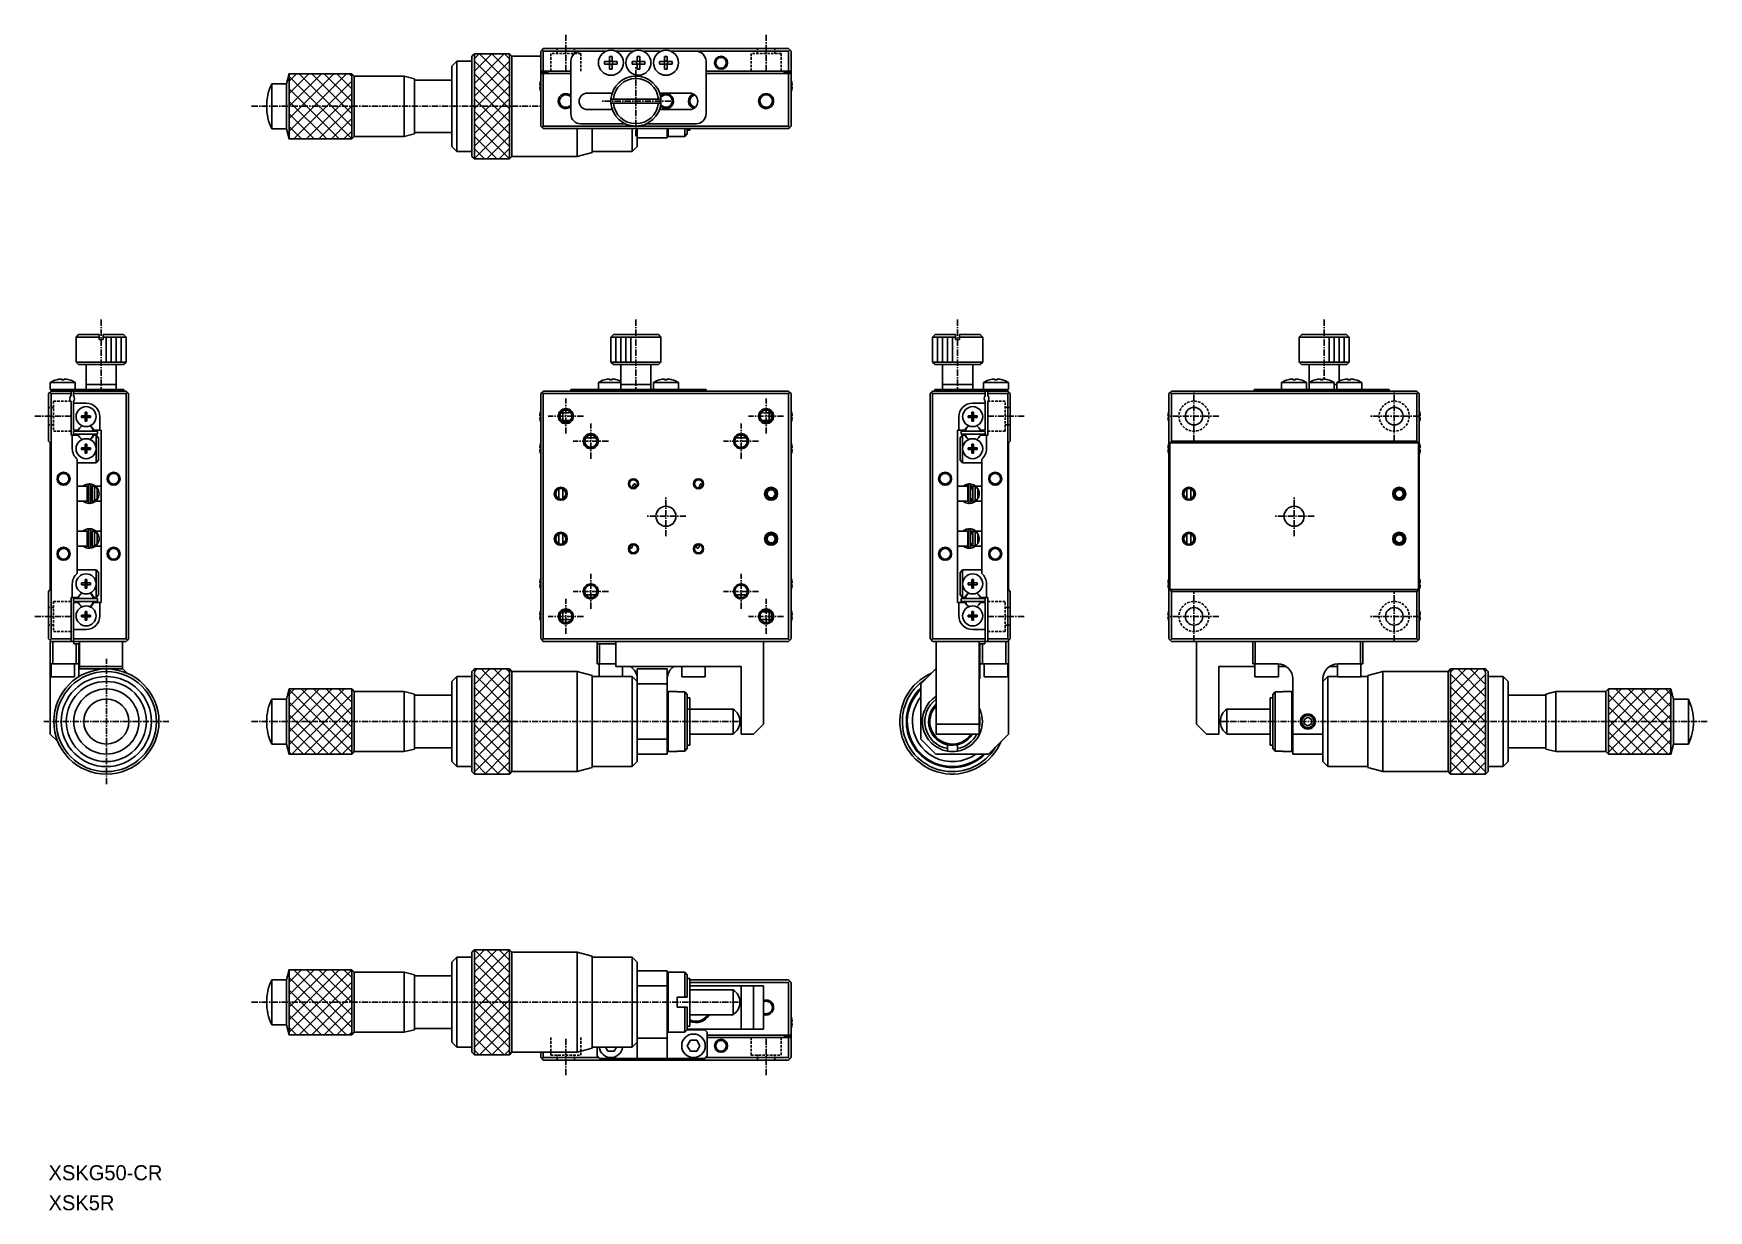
# Model space of a CAD drawing. Extents: x 440 to 775, y 150 to 385.
import ezdxf

# ---------------------------------------------------------------- set-up
doc = ezdxf.new("R2010")
doc.units = 0
doc.linetypes.add('CENTER', pattern=[2, 1.25, -0.25, 0.25, -0.25])
doc.linetypes.add('DASHED', pattern=[0.75, 0.5, -0.25])
doc.layers.get('0').update_dxf_attribs({"linetype": 'CONTINUOUS'})
doc.layers.add('CENTER', color=1, linetype='CENTER')

msp = doc.modelspace()

# ---------------------------------------------------------------- texts
at = {"color": 7, "linetype": 'CONTINUOUS'}
for s, p in [('XSKG50-CR', (443.11, 156.13)), ('XSK5R', (443.11, 150.13))]:
    msp.add_text(s, height=3, dxfattribs=at).set_placement(p)

# ---------------------------------------------------------------- linework, layer by layer
at = {"color": 7, "linetype": 'CONTINUOUS'}
for p, q in [((541.66, 381.93), (541.41, 381.68)), ((541.41, 381.68), (541.41, 377.68)), ((541.91, 382.18), (541.66, 381.93)), ((541.91, 381.68), (541.66, 381.93)), ((590.91, 382.18), (541.91, 382.18)), ((541.91, 377.68), (541.91, 381.68)), ((541.91, 381.68), (554.56, 381.68)), ((554.43, 381.63), (549.41, 381.63)), ((556.27, 381.68), (560.06, 381.68)), ((559.93, 381.63), (556.39, 381.63)), ((561.77, 381.68), (565.56, 381.68)), ((565.43, 381.63), (561.89, 381.63)), ((567.27, 381.68), (590.91, 381.68)), ((572.41, 381.63), (567.39, 381.63)), ((591.16, 381.93), (590.91, 382.18)), ((591.16, 381.93), (590.91, 381.68)), ((590.91, 381.68), (590.91, 377.68)), ((591.41, 381.68), (591.16, 381.93)), ((591.41, 377.68), (591.41, 381.68)), ((523.66, 378.63), (524.66, 379.63)), ((523.66, 378.63), (523.66, 362.63)), ((524.66, 379.63), (524.66, 361.63)), ((524.66, 379.63), (527.66, 379.63)), ((527.66, 380.63), (528.16, 381.13)), ((527.66, 380.63), (527.66, 360.63)), ((535.16, 381.13), (535.66, 380.63)), ((535.66, 380.63), (535.66, 360.63)), ((535.66, 380.63), (541.41, 380.63)), ((547.41, 379.63), (547.41, 369.13)), ((554.15, 379.59), (554.15, 379.07)), ((555.15, 379.59), (554.15, 379.59)), ((554.15, 379.07), (555.15, 379.07)), ((554.15, 379.07), (555.11, 379.07)), ((555.11, 379.59), (555.11, 379.07)), ((555.11, 379.07), (555.15, 379.07)), ((555.15, 380.59), (555.15, 379.59)), ((555.67, 380.59), (555.15, 380.59)), ((555.67, 379.63), (555.15, 379.63)), ((555.15, 379.07), (555.15, 378.07)), ((555.15, 379.03), (555.67, 379.03)), ((555.15, 378.07), (555.67, 378.07)), ((555.67, 379.59), (555.67, 380.59)), ((556.67, 379.59), (555.67, 379.59)), ((555.67, 379.07), (556.67, 379.07)), ((555.67, 378.07), (555.67, 379.07)), ((555.67, 379.07), (555.71, 379.07)), ((555.71, 379.07), (555.71, 379.59)), ((556.67, 379.07), (555.71, 379.07)), ((556.67, 379.07), (556.67, 379.59)), ((559.65, 379.59), (559.65, 379.07)), ((560.65, 379.59), (559.65, 379.59)), ((559.65, 379.07), (560.65, 379.07)), ((559.65, 379.07), (560.61, 379.07)), ((560.61, 379.59), (560.61, 379.07)), ((560.61, 379.07), (560.65, 379.07)), ((560.65, 380.59), (560.65, 379.59)), ((561.17, 380.59), (560.65, 380.59)), ((561.17, 379.63), (560.65, 379.63)), ((560.65, 379.07), (560.65, 378.07)), ((560.65, 379.03), (561.17, 379.03)), ((560.65, 378.07), (561.17, 378.07)), ((561.17, 379.59), (561.17, 380.59)), ((562.17, 379.59), (561.17, 379.59)), ((561.17, 379.07), (562.17, 379.07)), ((561.17, 378.07), (561.17, 379.07)), ((561.17, 379.07), (561.21, 379.07)), ((561.21, 379.07), (561.21, 379.59)), ((562.17, 379.07), (561.21, 379.07)), ((562.17, 379.07), (562.17, 379.59)), ((565.15, 379.59), (565.15, 379.07)), ((566.15, 379.59), (565.15, 379.59)), ((565.15, 379.07), (566.15, 379.07)), ((565.15, 379.07), (566.11, 379.07)), ((566.11, 379.59), (566.11, 379.07)), ((566.11, 379.07), (566.15, 379.07)), ((566.15, 380.59), (566.15, 379.59)), ((566.67, 380.59), (566.15, 380.59)), ((566.67, 379.63), (566.15, 379.63)), ((566.15, 379.07), (566.15, 378.07)), ((566.15, 379.03), (566.67, 379.03)), ((566.15, 378.07), (566.67, 378.07)), ((566.67, 379.59), (566.67, 380.59)), ((567.67, 379.59), (566.67, 379.59)), ((566.67, 379.07), (567.67, 379.07)), ((566.67, 378.07), (566.67, 379.07)), ((566.67, 379.07), (566.71, 379.07)), ((566.71, 379.07), (566.71, 379.59)), ((567.67, 379.07), (566.71, 379.07)), ((567.67, 379.07), (567.67, 379.59)), ((574.41, 369.13), (574.41, 379.63)), ((487.68, 375.13), (487.68, 366.13)), ((487.68, 375.13), (490.66, 375.13)), ((490.66, 375.13), (491.16, 377.13)), ((490.66, 375.13), (490.66, 366.13)), ((503.66, 377.13), (504.16, 376.63)), ((504.16, 376.63), (504.16, 364.63)), ((504.16, 376.63), (514.16, 376.63)), ((514.16, 376.63), (514.16, 364.63)), ((514.16, 376.63), (516.16, 376.13)), ((516.16, 376.13), (516.16, 365.13)), ((516.16, 375.88), (523.66, 375.88)), ((541.34, 374.86), (541.22, 374.86)), ((541.34, 375.56), (541.34, 375.57)), ((541.34, 374.5), (541.34, 374.86)), ((541.41, 377.68), (541.91, 377.68)), ((541.41, 377.68), (541.41, 377.43)), ((541.41, 377.43), (542.81, 377.43)), ((541.41, 377.18), (541.41, 377.43)), ((541.41, 377.18), (541.41, 366.68)), ((541.91, 377.18), (541.41, 377.18)), ((547.41, 377.68), (541.91, 377.68)), ((541.91, 366.68), (541.91, 377.18)), ((541.91, 377.18), (547.41, 377.18)), ((542.81, 377.18), (542.81, 377.43)), ((590.91, 377.68), (574.41, 377.68)), ((574.41, 377.18), (590.91, 377.18)), ((590.01, 377.18), (590.01, 377.43)), ((591.41, 377.43), (590.01, 377.43)), ((590.91, 377.68), (591.41, 377.68)), ((590.91, 377.18), (590.91, 366.68)), ((591.41, 377.18), (590.91, 377.18)), ((591.41, 377.43), (591.41, 377.68)), ((591.41, 377.18), (591.41, 377.43)), ((591.41, 366.68), (591.41, 377.18)), ((591.49, 375.57), (591.48, 375.56)), ((591.48, 374.86), (591.48, 374.5)), ((591.6, 374.86), (591.48, 374.86)), ((541.22, 374.5), (541.34, 374.5)), ((541.34, 373.79), (541.34, 373.79)), ((555.68, 373.28), (550.71, 373.28)), ((555.43, 372.08), (555.93, 372.08)), ((555.93, 372.08), (564.9, 372.08)), ((564.9, 372.08), (565.4, 372.08)), ((571.11, 373.28), (565.15, 373.28)), ((591.48, 374.5), (591.6, 374.5)), ((591.48, 373.79), (591.49, 373.79)), ((550.71, 369.98), (555.71, 369.98)), ((555.93, 371.28), (555.43, 371.28)), ((565.4, 371.28), (555.43, 371.28)), ((564.9, 371.28), (555.93, 371.28)), ((565.4, 371.28), (564.9, 371.28)), ((565.12, 369.98), (571.11, 369.98)), ((490.66, 366.13), (487.68, 366.13)), ((491.16, 364.13), (490.66, 366.13)), ((504.16, 364.63), (503.66, 364.13)), ((514.16, 364.63), (504.16, 364.63)), ((516.16, 365.13), (514.16, 364.63)), ((523.66, 365.38), (516.16, 365.38)), ((541.41, 366.68), (541.66, 366.43)), ((541.66, 366.43), (541.91, 366.68)), ((541.66, 366.43), (541.91, 366.18)), ((560.41, 366.68), (541.91, 366.68)), ((541.91, 366.18), (590.91, 366.18)), ((548.66, 366.18), (548.66, 360.63)), ((549.41, 367.13), (558.34, 367.13)), ((551.66, 366.18), (551.66, 361.43)), ((559.66, 366.18), (559.66, 361.63)), ((590.91, 366.68), (560.41, 366.68)), ((560.66, 366.18), (560.66, 364.33)), ((562.49, 367.13), (572.41, 367.13)), ((566.66, 364.33), (566.66, 366.18)), ((566.86, 364.63), (566.66, 364.83)), ((566.86, 364.63), (566.86, 366.18)), ((570.16, 364.63), (566.86, 364.63)), ((570.16, 366.18), (570.16, 364.63)), ((570.66, 365.13), (570.16, 364.63)), ((570.66, 365.13), (570.66, 366.18)), ((571.16, 365.88), (570.66, 365.88)), ((571.16, 366.18), (571.16, 365.88)), ((590.91, 366.68), (591.16, 366.43)), ((590.91, 366.18), (591.16, 366.43)), ((591.16, 366.43), (591.41, 366.68)), ((524.66, 361.63), (523.66, 362.63)), ((527.66, 361.63), (524.66, 361.63)), ((551.66, 361.43), (548.66, 360.63)), ((559.66, 361.63), (551.66, 361.63)), ((560.66, 362.63), (559.66, 361.63)), ((560.66, 364.33), (566.66, 364.33)), ((560.66, 364.33), (560.66, 362.63)), ((528.16, 360.13), (527.66, 360.63)), ((535.66, 360.63), (535.16, 360.13)), ((548.66, 360.63), (535.66, 360.63)), ((448.61, 324.55), (449.11, 325.05)), ((448.61, 324.55), (453.21, 324.55)), ((448.61, 319.55), (448.61, 324.55)), ((453.21, 325.05), (449.11, 325.05)), ((453.21, 324.55), (453.21, 325.05)), ((453.21, 324.05), (453.21, 324.55)), ((458.11, 325.05), (454.01, 325.05)), ((454.01, 325.05), (454.01, 324.55)), ((454.01, 324.55), (454.01, 325.05)), ((454.01, 324.05), (454.01, 324.55)), ((454.01, 324.55), (458.61, 324.55)), ((454.01, 324.55), (454.01, 324.05)), ((458.11, 325.05), (458.61, 324.55)), ((458.61, 324.55), (458.61, 319.55)), ((555.93, 325.05), (555.43, 324.55)), ((555.43, 324.55), (565.4, 324.55)), ((555.43, 324.55), (555.43, 324.05)), ((564.9, 325.05), (555.93, 325.05)), ((564.9, 325.05), (555.93, 325.05)), ((565.4, 324.55), (564.9, 325.05)), ((565.4, 324.05), (565.4, 324.55)), ((619.66, 324.55), (620.16, 325.05)), ((619.66, 324.55), (624.26, 324.55)), ((619.66, 319.55), (619.66, 324.55)), ((624.26, 325.05), (620.16, 325.05)), ((624.26, 324.55), (624.26, 325.05)), ((624.26, 324.05), (624.26, 324.55)), ((629.16, 325.05), (625.06, 325.05)), ((625.06, 325.05), (625.06, 324.55)), ((625.06, 324.55), (625.06, 325.05)), ((625.06, 324.05), (625.06, 324.55)), ((625.06, 324.55), (629.66, 324.55)), ((625.06, 324.55), (625.06, 324.05)), ((629.16, 325.05), (629.66, 324.55)), ((629.66, 324.55), (629.66, 319.55)), ((693.37, 325.05), (692.87, 324.55)), ((692.87, 324.55), (702.84, 324.55)), ((692.87, 324.55), (692.87, 324.05)), ((702.34, 325.05), (693.37, 325.05)), ((702.84, 324.55), (702.34, 325.05)), ((702.84, 324.05), (702.84, 324.55)), ((454.01, 324.05), (453.21, 324.05)), ((555.43, 324.05), (555.41, 324.05)), ((555.43, 324.05), (555.41, 324.05)), ((555.41, 319.55), (555.41, 324.05)), ((565.41, 324.05), (565.4, 324.05)), ((565.41, 324.05), (565.4, 324.05)), ((565.41, 324.05), (565.41, 319.55)), ((625.06, 324.05), (624.26, 324.05)), ((692.87, 324.05), (692.85, 324.05)), ((692.85, 319.55), (692.85, 324.05)), ((702.85, 324.05), (702.84, 324.05)), ((702.85, 324.05), (702.85, 319.55)), ((458.61, 319.55), (448.61, 319.55)), ((449.11, 319.05), (448.61, 319.55)), ((449.11, 319.05), (458.11, 319.05)), ((450.61, 315.05), (450.61, 319.05)), ((456.61, 319.05), (456.61, 315.05)), ((458.61, 319.55), (458.11, 319.05)), ((565.41, 319.55), (555.41, 319.55)), ((555.91, 319.05), (555.41, 319.55)), ((555.91, 319.05), (564.91, 319.05)), ((557.41, 315.05), (557.41, 319.05)), ((563.41, 319.05), (563.41, 315.05)), ((565.41, 319.55), (564.91, 319.05)), ((624.66, 319.55), (619.66, 319.55)), ((620.16, 319.05), (619.66, 319.55)), ((620.16, 319.05), (624.66, 319.05)), ((621.66, 315.05), (621.66, 319.05)), ((629.66, 319.55), (624.66, 319.55)), ((624.66, 319.05), (629.16, 319.05)), ((627.66, 319.05), (627.66, 315.05)), ((629.66, 319.55), (629.16, 319.05)), ((702.85, 319.55), (692.85, 319.55)), ((693.35, 319.05), (692.85, 319.55)), ((693.35, 319.05), (694.85, 319.05)), ((693.35, 319.05), (702.35, 319.05)), ((694.85, 319.05), (700.85, 319.05)), ((700.85, 319.05), (694.85, 319.05)), ((694.85, 315.45), (694.85, 319.05)), ((700.85, 319.05), (702.35, 319.05)), ((700.85, 319.05), (700.85, 315.73)), ((702.85, 319.55), (702.35, 319.05)), ((448.46, 315.45), (443.46, 315.45)), ((443.46, 314.05), (443.46, 315.45)), ((444.7, 316.02), (444.7, 316.02)), ((445.7, 316.19), (445.7, 316.02)), ((445.7, 316.02), (446.22, 316.02)), ((446.22, 316.02), (446.22, 316.19)), ((447.22, 316.02), (447.22, 316.02)), ((448.46, 315.45), (448.46, 314.05)), ((450.61, 315.05), (456.61, 315.05)), ((456.61, 315.05), (450.61, 315.05)), ((450.61, 314.05), (450.61, 315.05)), ((456.61, 315.05), (456.61, 314.05)), ((557.41, 315.45), (552.91, 315.45)), ((552.91, 314.05), (552.91, 315.45)), ((554.15, 316.02), (554.15, 316.02)), ((554.15, 316.02), (554.15, 316.02)), ((555.15, 316.19), (555.15, 316.02)), ((555.15, 316.02), (555.67, 316.02)), ((555.67, 316.02), (555.67, 316.19)), ((556.67, 316.02), (556.68, 316.02)), ((556.67, 316.02), (556.68, 316.02)), ((557.41, 315.05), (563.41, 315.05)), ((563.41, 315.05), (557.41, 315.05)), ((557.41, 314.05), (557.41, 315.05)), ((563.41, 315.05), (563.41, 314.05)), ((568.91, 315.45), (563.91, 315.45)), ((563.91, 314.05), (563.91, 315.45)), ((565.15, 316.02), (565.15, 316.02)), ((565.15, 316.02), (565.15, 316.02)), ((566.15, 316.19), (566.15, 316.02)), ((566.15, 316.02), (566.67, 316.02)), ((566.67, 316.02), (566.67, 316.19)), ((567.67, 316.02), (567.68, 316.02)), ((567.67, 316.02), (567.68, 316.02)), ((568.91, 315.45), (568.91, 314.05)), ((621.66, 315.05), (624.66, 315.05)), ((624.66, 315.05), (621.66, 315.05)), ((621.66, 314.05), (621.66, 315.05)), ((624.66, 315.05), (627.66, 315.05)), ((627.66, 315.05), (624.66, 315.05)), ((627.66, 315.05), (627.66, 314.05)), ((634.81, 315.45), (629.81, 315.45)), ((629.81, 314.05), (629.81, 315.45)), ((631.05, 316.02), (631.05, 316.02)), ((632.05, 316.19), (632.05, 316.02)), ((632.05, 316.02), (632.57, 316.02)), ((632.57, 316.02), (632.57, 316.19)), ((633.57, 316.02), (633.57, 316.02)), ((634.81, 315.45), (634.81, 314.05)), ((691.85, 315.45), (689.35, 315.45)), ((689.35, 314.05), (689.35, 315.45)), ((690.59, 316.02), (690.59, 316.02)), ((691.59, 316.19), (691.59, 316.02)), ((691.59, 316.02), (692.11, 316.02)), ((694.35, 315.45), (691.85, 315.45)), ((692.11, 316.02), (692.11, 316.19)), ((693.11, 316.02), (693.11, 316.02)), ((694.35, 315.45), (694.35, 314.05)), ((697.35, 315.45), (694.85, 315.45)), ((694.85, 314.05), (694.85, 315.45)), ((696.09, 316.02), (696.09, 316.02)), ((697.09, 316.19), (697.09, 316.02)), ((697.09, 316.02), (697.61, 316.02)), ((699.85, 315.45), (697.35, 315.45)), ((697.61, 316.02), (697.61, 316.19)), ((698.61, 316.02), (698.61, 316.02)), ((699.85, 315.45), (699.85, 314.05)), ((699.85, 315.05), (700.35, 315.05)), ((700.35, 315.05), (699.85, 315.05)), ((702.85, 315.45), (700.35, 315.45)), ((700.35, 314.05), (700.35, 315.45)), ((701.59, 316.02), (701.59, 316.02)), ((702.59, 316.19), (702.59, 316.02)), ((702.59, 316.02), (703.11, 316.02)), ((705.35, 315.45), (702.85, 315.45)), ((703.11, 316.02), (703.11, 316.19)), ((704.11, 316.02), (704.11, 316.02)), ((705.35, 315.45), (705.35, 314.05)), ((443.11, 313.25), (443.36, 313.5)), ((443.11, 313.25), (443.11, 303.75)), ((443.61, 313.75), (443.36, 313.5)), ((443.36, 313.5), (443.61, 313.25)), ((443.66, 314.05), (443.46, 314.05)), ((447.61, 313.75), (443.61, 313.75)), ((443.61, 313.25), (447.61, 313.25)), ((443.61, 264.25), (443.61, 313.25)), ((443.66, 314.05), (443.66, 313.75)), ((445.66, 314.05), (443.66, 314.05)), ((445.66, 314.05), (447.03, 314.05)), ((447.03, 314.05), (456.16, 314.05)), ((448.11, 313.75), (447.61, 313.75)), ((447.61, 313.25), (447.61, 313.75)), ((447.61, 313.25), (447.61, 312.91)), ((447.61, 311.59), (447.61, 304.95)), ((458.61, 313.75), (448.11, 313.75)), ((448.11, 313.75), (448.11, 313.25)), ((448.11, 313.25), (458.61, 313.25)), ((448.11, 312.85), (448.11, 313.25)), ((448.11, 311.35), (448.11, 311.65)), ((450.61, 311.35), (448.11, 311.35)), ((448.11, 311.35), (448.11, 305.95)), ((458.16, 314.05), (456.16, 314.05)), ((458.16, 313.75), (458.16, 314.05)), ((458.86, 313.5), (458.61, 313.75)), ((458.61, 313.25), (458.86, 313.5)), ((458.61, 313.25), (458.61, 264.25)), ((458.86, 313.5), (459.11, 313.25)), ((459.11, 264.25), (459.11, 313.25)), ((541.41, 313.25), (541.66, 313.5)), ((541.41, 313.25), (541.41, 264.25)), ((541.66, 313.5), (541.91, 313.75)), ((541.66, 313.5), (541.91, 313.25)), ((590.91, 313.75), (541.91, 313.75)), ((541.91, 313.25), (590.91, 313.25)), ((541.91, 264.25), (541.91, 313.25)), ((549.41, 314.05), (547.41, 314.05)), ((547.41, 314.05), (547.41, 313.75)), ((549.41, 314.05), (554.34, 314.05)), ((554.34, 314.05), (556.49, 314.05)), ((556.49, 314.05), (559.84, 314.05)), ((559.84, 314.05), (561.99, 314.05)), ((561.99, 314.05), (565.34, 314.05)), ((565.34, 314.05), (567.49, 314.05)), ((567.49, 314.05), (572.41, 314.05)), ((574.41, 314.05), (572.41, 314.05)), ((574.41, 313.75), (574.41, 314.05)), ((590.91, 313.75), (591.16, 313.5)), ((590.91, 313.25), (591.16, 313.5)), ((590.91, 313.25), (590.91, 264.25)), ((591.16, 313.5), (591.41, 313.25)), ((591.41, 264.25), (591.41, 313.25)), ((619.16, 313.25), (619.41, 313.5)), ((619.16, 313.25), (619.16, 264.25)), ((619.66, 313.75), (619.41, 313.5)), ((619.41, 313.5), (619.66, 313.25)), ((630.16, 313.75), (619.66, 313.75)), ((619.66, 313.25), (630.16, 313.25)), ((619.66, 264.25), (619.66, 313.25)), ((622.11, 314.05), (620.11, 314.05)), ((620.11, 314.05), (620.11, 313.75)), ((622.11, 314.05), (631.23, 314.05)), ((627.66, 311.35), (630.16, 311.35)), ((630.66, 313.75), (630.16, 313.75)), ((630.16, 313.25), (630.16, 313.75)), ((630.16, 313.25), (630.16, 312.85)), ((630.16, 311.65), (630.16, 311.35)), ((630.16, 311.35), (630.16, 305.95)), ((634.66, 313.75), (630.66, 313.75)), ((630.66, 313.75), (630.66, 313.25)), ((630.66, 313.25), (634.66, 313.25)), ((630.66, 312.91), (630.66, 313.25)), ((630.66, 304.95), (630.66, 311.59)), ((631.23, 314.05), (632.61, 314.05)), ((634.61, 314.05), (632.61, 314.05)), ((634.61, 313.75), (634.61, 314.05)), ((634.81, 314.05), (634.61, 314.05)), ((634.91, 313.5), (634.66, 313.75)), ((634.66, 313.25), (634.91, 313.5)), ((634.66, 313.25), (634.66, 264.25)), ((634.91, 313.5), (635.16, 313.25)), ((635.16, 303.75), (635.16, 313.25)), ((666.85, 313.25), (667.1, 313.5)), ((666.85, 313.25), (666.85, 264.25)), ((667.1, 313.5), (667.35, 313.75)), ((667.1, 313.5), (667.35, 313.25)), ((716.35, 313.75), (667.35, 313.75)), ((667.35, 303.75), (667.35, 313.25)), ((667.35, 313.25), (716.35, 313.25)), ((683.85, 314.05), (683.85, 313.75)), ((685.85, 314.05), (683.85, 314.05)), ((685.85, 314.05), (690.78, 314.05)), ((690.78, 314.05), (690.87, 314.05)), ((691.85, 314.05), (690.87, 314.05)), ((692.83, 314.05), (691.85, 314.05)), ((692.83, 314.05), (692.93, 314.05)), ((692.93, 314.05), (696.28, 314.05)), ((696.28, 314.05), (696.37, 314.05)), ((697.35, 314.05), (696.37, 314.05)), ((698.33, 314.05), (697.35, 314.05)), ((698.33, 314.05), (698.43, 314.05)), ((698.43, 314.05), (701.78, 314.05)), ((701.78, 314.05), (701.87, 314.05)), ((702.85, 314.05), (701.87, 314.05)), ((703.83, 314.05), (702.85, 314.05)), ((703.83, 314.05), (703.93, 314.05)), ((703.93, 314.05), (708.85, 314.05)), ((710.85, 314.05), (708.85, 314.05)), ((710.85, 313.75), (710.85, 314.05)), ((716.35, 313.75), (716.6, 313.5)), ((716.35, 313.25), (716.6, 313.5)), ((716.35, 313.25), (716.35, 303.75)), ((716.6, 313.5), (716.85, 313.25)), ((716.85, 264.25), (716.85, 313.25)), ((449.72, 308.83), (449.72, 308.47)), ((450.43, 308.83), (449.72, 308.83)), ((449.72, 308.47), (450.43, 308.47)), ((450.43, 309.54), (450.43, 308.83)), ((450.79, 309.54), (450.43, 309.54)), ((450.44, 308.82), (450.43, 308.83)), ((450.44, 308.48), (450.43, 308.47)), ((450.43, 308.47), (450.43, 307.77)), ((450.43, 307.77), (450.79, 307.77)), ((450.44, 308.82), (450.44, 308.48)), ((450.78, 308.82), (450.44, 308.82)), ((450.44, 308.48), (450.78, 308.48)), ((450.78, 308.82), (450.79, 308.83)), ((450.78, 308.48), (450.78, 308.82)), ((450.78, 308.48), (450.79, 308.47)), ((450.79, 308.83), (450.79, 309.54)), ((450.79, 309.54), (450.79, 308.83)), ((451.49, 308.83), (450.79, 308.83)), ((450.79, 308.47), (451.49, 308.47)), ((450.79, 307.77), (450.79, 308.47)), ((450.79, 307.77), (450.79, 308.47)), ((451.49, 308.47), (451.49, 308.83)), ((453.36, 305.95), (453.36, 308.6)), ((541.34, 308.83), (541.22, 308.83)), ((541.22, 308.47), (541.34, 308.47)), ((541.34, 309.54), (541.34, 309.54)), ((541.34, 309.54), (541.34, 309.54)), ((541.34, 308.47), (541.34, 308.83)), ((541.34, 307.76), (541.34, 307.77)), ((541.34, 307.76), (541.34, 307.77)), ((545.31, 309.35), (545.31, 308.16)), ((545.43, 309.53), (545.51, 309.45)), ((545.51, 309.45), (545.81, 309.15)), ((545.81, 309.43), (545.52, 309.45)), ((545.81, 308.15), (545.53, 307.87)), ((545.55, 307.85), (545.81, 307.86)), ((545.81, 309.65), (545.81, 309.43)), ((545.81, 309.15), (545.81, 309.43)), ((545.81, 308.15), (545.81, 309.15)), ((545.81, 307.86), (545.81, 308.15)), ((545.81, 307.86), (545.81, 307.73)), ((545.81, 307.86), (547.28, 307.85)), ((585.55, 307.85), (587.01, 307.86)), ((587.01, 309.43), (587.01, 309.65)), ((587.31, 309.45), (587.01, 309.43)), ((587.01, 309.15), (587.31, 309.45)), ((587.01, 309.43), (587.01, 309.15)), ((587.01, 309.15), (587.01, 308.15)), ((587.01, 308.15), (587.01, 307.86)), ((587.3, 307.87), (587.01, 308.15)), ((587.01, 307.73), (587.01, 307.86)), ((587.01, 307.86), (587.28, 307.85)), ((587.31, 309.45), (587.39, 309.53)), ((587.51, 308.16), (587.51, 309.35)), ((591.49, 309.54), (591.48, 309.54)), ((591.49, 309.54), (591.48, 309.54)), ((591.48, 308.83), (591.48, 308.47)), ((591.6, 308.83), (591.48, 308.83)), ((591.48, 308.47), (591.6, 308.47)), ((591.48, 307.77), (591.49, 307.76)), ((591.48, 307.77), (591.49, 307.76)), ((624.91, 305.95), (624.91, 308.6)), ((626.77, 308.83), (626.77, 308.47)), ((627.48, 308.83), (626.77, 308.83)), ((626.77, 308.47), (627.48, 308.47)), ((627.48, 309.54), (627.48, 308.83)), ((627.84, 309.54), (627.48, 309.54)), ((627.48, 309.54), (627.48, 308.83)), ((627.49, 308.82), (627.48, 308.83)), ((627.49, 308.48), (627.48, 308.47)), ((627.48, 308.47), (627.48, 307.77)), ((627.48, 307.77), (627.48, 308.47)), ((627.48, 307.77), (627.84, 307.77)), ((627.83, 308.82), (627.49, 308.82)), ((627.49, 308.82), (627.49, 308.48)), ((627.49, 308.48), (627.83, 308.48)), ((627.83, 308.82), (627.84, 308.83)), ((627.83, 308.48), (627.83, 308.82)), ((627.83, 308.48), (627.84, 308.47)), ((627.84, 308.83), (627.84, 309.54)), ((628.54, 308.83), (627.84, 308.83)), ((627.84, 308.47), (628.54, 308.47)), ((627.84, 307.77), (627.84, 308.47)), ((628.54, 308.47), (628.54, 308.83)), ((666.78, 308.83), (666.66, 308.83)), ((666.66, 308.47), (666.78, 308.47)), ((666.78, 309.54), (666.78, 309.54)), ((666.78, 308.47), (666.78, 308.83)), ((666.78, 307.76), (666.78, 307.77)), ((716.93, 309.54), (716.92, 309.54)), ((716.92, 308.83), (716.92, 308.47)), ((717.04, 308.83), (716.92, 308.83)), ((716.92, 308.47), (717.04, 308.47)), ((716.92, 307.77), (716.93, 307.76)), ((447.61, 304.95), (447.86, 304.95)), ((447.86, 304.95), (447.86, 302.25)), ((449.06, 304.95), (447.86, 304.95)), ((448.11, 305.95), (449.06, 305.95)), ((448.11, 305.75), (452.91, 305.75)), ((448.11, 305.75), (448.11, 305.15)), ((448.11, 305.15), (452.91, 305.15)), ((449.06, 305.95), (449.23, 306.25)), ((449.23, 304.66), (449.06, 304.95)), ((451.98, 306.25), (452.15, 305.95)), ((452.15, 304.95), (451.98, 304.66)), ((452.15, 305.95), (453.36, 305.95)), ((452.61, 304.95), (452.15, 304.95)), ((452.61, 304.95), (452.61, 302.25)), ((453.11, 304.45), (452.61, 304.95)), ((452.91, 305.15), (452.91, 305.75)), ((453.11, 299.95), (453.11, 304.45)), ((453.61, 305.95), (453.36, 305.95)), ((453.61, 303.75), (453.61, 305.95)), ((550.38, 304.45), (552.45, 304.45)), ((551.76, 304.95), (551.06, 304.95)), ((580.38, 304.45), (582.45, 304.45)), ((581.76, 304.95), (581.06, 304.95)), ((624.66, 305.95), (624.66, 303.75)), ((624.91, 305.95), (624.66, 305.95)), ((626.11, 305.95), (624.91, 305.95)), ((625.66, 304.95), (625.16, 304.45)), ((625.16, 304.45), (625.16, 299.95)), ((630.16, 305.75), (625.36, 305.75)), ((625.36, 305.75), (625.36, 305.15)), ((630.16, 305.15), (625.36, 305.15)), ((625.66, 304.95), (626.11, 304.95)), ((625.66, 302.25), (625.66, 304.95)), ((626.28, 306.25), (626.11, 305.95)), ((626.11, 304.95), (626.28, 304.66)), ((629.2, 305.95), (629.03, 306.25)), ((629.03, 304.66), (629.2, 304.95)), ((630.16, 305.95), (629.2, 305.95)), ((629.2, 304.95), (630.41, 304.95)), ((630.16, 305.15), (630.16, 305.75)), ((630.41, 304.95), (630.66, 304.95)), ((630.41, 304.95), (630.41, 302.25)), ((443.46, 303.4), (443.11, 303.75)), ((443.46, 274.1), (443.46, 303.4)), ((449.72, 302.43), (449.72, 302.07)), ((450.43, 302.43), (449.72, 302.43)), ((449.72, 302.07), (450.43, 302.07)), ((450.43, 303.14), (450.43, 302.43)), ((450.79, 303.14), (450.43, 303.14)), ((450.44, 302.42), (450.43, 302.43)), ((450.44, 302.08), (450.43, 302.07)), ((450.43, 302.07), (450.43, 301.37)), ((450.43, 301.37), (450.79, 301.37)), ((450.44, 302.42), (450.44, 302.08)), ((450.78, 302.42), (450.44, 302.42)), ((450.44, 302.08), (450.78, 302.08)), ((450.78, 302.42), (450.79, 302.43)), ((450.78, 302.08), (450.78, 302.42)), ((450.78, 302.08), (450.79, 302.07)), ((450.79, 302.43), (450.79, 303.14)), ((450.79, 303.14), (450.79, 302.43)), ((451.49, 302.43), (450.79, 302.43)), ((450.79, 302.07), (451.49, 302.07)), ((450.79, 301.37), (450.79, 302.07)), ((450.79, 301.37), (450.79, 302.07)), ((451.49, 302.07), (451.49, 302.43)), ((452.61, 302.25), (452.61, 299.45)), ((453.61, 271.55), (453.61, 303.75)), ((541.34, 302.43), (541.22, 302.43)), ((541.22, 302.07), (541.34, 302.07)), ((541.34, 303.14), (541.34, 303.14)), ((541.34, 303.14), (541.34, 303.14)), ((541.34, 302.07), (541.34, 302.43)), ((541.34, 301.36), (541.34, 301.37)), ((541.34, 301.36), (541.34, 301.37)), ((591.49, 303.14), (591.48, 303.14)), ((591.49, 303.14), (591.48, 303.14)), ((591.48, 302.43), (591.48, 302.07)), ((591.6, 302.43), (591.48, 302.43)), ((591.48, 302.07), (591.6, 302.07)), ((591.48, 301.37), (591.49, 301.36)), ((591.48, 301.37), (591.49, 301.36)), ((624.66, 303.75), (624.66, 271.55)), ((625.66, 299.45), (625.66, 302.25)), ((626.77, 302.43), (626.77, 302.07)), ((627.48, 302.43), (626.77, 302.43)), ((626.77, 302.07), (627.48, 302.07)), ((627.48, 303.14), (627.48, 302.43)), ((627.84, 303.14), (627.48, 303.14)), ((627.48, 303.14), (627.48, 302.43)), ((627.49, 302.42), (627.48, 302.43)), ((627.49, 302.08), (627.48, 302.07)), ((627.48, 302.07), (627.48, 301.37)), ((627.48, 301.37), (627.48, 302.07)), ((627.48, 301.37), (627.84, 301.37)), ((627.83, 302.42), (627.49, 302.42)), ((627.49, 302.42), (627.49, 302.08)), ((627.49, 302.08), (627.83, 302.08)), ((627.83, 302.42), (627.84, 302.43)), ((627.83, 302.08), (627.83, 302.42)), ((627.83, 302.08), (627.84, 302.07)), ((627.84, 302.43), (627.84, 303.14)), ((628.54, 302.43), (627.84, 302.43)), ((627.84, 302.07), (628.54, 302.07)), ((627.84, 301.37), (627.84, 302.07)), ((628.54, 302.07), (628.54, 302.43)), ((635.16, 303.75), (634.81, 303.4)), ((634.81, 303.4), (634.81, 274.1)), ((666.78, 302.43), (666.66, 302.43)), ((666.66, 302.07), (666.78, 302.07)), ((666.78, 303.14), (666.78, 303.14)), ((666.78, 302.07), (666.78, 302.43)), ((666.78, 301.36), (666.78, 301.37)), ((667.35, 303.75), (667, 303.4)), ((667, 303.4), (667, 274.1)), ((716.7, 303.4), (667, 303.4)), ((716.35, 303.75), (667.35, 303.75)), ((716.7, 303.4), (716.35, 303.75)), ((716.7, 274.1), (716.7, 303.4)), ((716.93, 303.14), (716.92, 303.14)), ((716.92, 302.43), (716.92, 302.07)), ((717.04, 302.43), (716.92, 302.43)), ((716.92, 302.07), (717.04, 302.07)), ((716.92, 301.37), (716.93, 301.36)), ((448.81, 300.17), (448.81, 277.33)), ((448.81, 299.45), (452.61, 299.45)), ((452.61, 299.45), (453.11, 299.95)), ((625.16, 299.95), (625.66, 299.45)), ((629.46, 299.45), (625.66, 299.45)), ((629.46, 277.33), (629.46, 300.17)), ((448.81, 294.75), (450.81, 294.75)), ((451.06, 294.8), (450.81, 294.74)), ((450.81, 294.75), (450.81, 294.25)), ((450.81, 294.75), (450.81, 291.75)), ((451.06, 291.51), (451.06, 295.01)), ((451.46, 295.01), (451.46, 291.51)), ((451.81, 294.71), (451.46, 294.8)), ((451.61, 294.25), (451.61, 294.67)), ((451.81, 291.75), (451.81, 294.75)), ((451.81, 294.75), (452.31, 294.75)), ((451.97, 295.07), (452.03, 295.05)), ((452.31, 294.75), (452.31, 294.7)), ((452.31, 294.7), (452.31, 291.81)), ((452.81, 294.17), (452.31, 294.7)), ((452.51, 294.75), (452.51, 294.75)), ((452.51, 294.75), (452.51, 294.75)), ((452.51, 294.75), (453.61, 294.75)), ((560.23, 294.86), (560.13, 294.48)), ((572.12, 295.14), (572.29, 294.75)), ((573.53, 294.84), (573.5, 294.71)), ((624.66, 294.75), (626.66, 294.75)), ((625.75, 294.75), (626.24, 295.05)), ((626.23, 295.05), (626.33, 294.75)), ((626.24, 295.05), (626.98, 295.21)), ((626.66, 294.75), (626.66, 291.75)), ((626.81, 294.41), (626.66, 294.67)), ((626.81, 291.51), (626.81, 295.01)), ((627.21, 295.01), (627.21, 291.51)), ((627.66, 294.67), (627.21, 294.8)), ((627.46, 294.25), (627.46, 294.75)), ((627.66, 291.75), (627.66, 294.75)), ((627.66, 294.75), (628.16, 294.75)), ((628.16, 294.75), (628.16, 294.7)), ((628.16, 294.7), (628.16, 291.81)), ((628.66, 294.17), (628.16, 294.7)), ((628.26, 294.75), (628.26, 294.75)), ((628.26, 294.75), (629.46, 294.75)), ((450.81, 291.75), (448.81, 291.75)), ((450.81, 294.25), (450.81, 292.25)), ((450.81, 294.25), (450.81, 292.25)), ((450.81, 294.25), (451.06, 294.25)), ((450.81, 292.25), (450.81, 291.75)), ((451.06, 292.25), (450.81, 292.25)), ((450.81, 291.78), (451.06, 291.72)), ((451.98, 291.45), (451.29, 291.31)), ((451.46, 294.25), (451.81, 294.25)), ((451.81, 292.25), (451.46, 292.25)), ((451.61, 291.85), (451.61, 292.25)), ((452.31, 291.75), (451.81, 291.75)), ((451.97, 291.7), (451.94, 291.75)), ((452.04, 291.47), (451.97, 291.7)), ((452.03, 291.47), (452.03, 291.47)), ((452.03, 291.47), (452.03, 291.47)), ((452.31, 291.81), (452.81, 292.34)), ((452.31, 291.81), (452.31, 291.75)), ((453.61, 291.75), (452.49, 291.75)), ((452.81, 292.34), (452.81, 294.17)), ((452.81, 294.17), (452.81, 292.34)), ((545.01, 294.17), (545.01, 294.25)), ((545.01, 294.25), (545.01, 292.26)), ((545.01, 294.17), (545.01, 292.34)), ((545.01, 292.25), (545.01, 292.34)), ((545.81, 294.25), (545.81, 294.17)), ((545.81, 292.34), (545.81, 294.17)), ((545.81, 292.34), (545.81, 292.25)), ((626.66, 291.75), (624.66, 291.75)), ((626.24, 291.47), (626.19, 291.49)), ((626.24, 291.47), (626.24, 291.47)), ((626.24, 291.47), (626.24, 291.47)), ((626.28, 291.45), (626.24, 291.47)), ((626.29, 291.45), (626.28, 291.45)), ((626.3, 291.45), (626.29, 291.45)), ((626.29, 291.45), (626.29, 291.45)), ((626.29, 291.45), (626.29, 291.45)), ((626.29, 291.45), (626.29, 291.45)), ((626.29, 291.45), (626.29, 291.45)), ((626.3, 291.45), (626.3, 291.45)), ((626.3, 291.45), (626.3, 291.45)), ((626.64, 291.75), (626.66, 291.75)), ((626.66, 294.25), (626.81, 294.25)), ((626.81, 292.25), (626.66, 292.25)), ((626.66, 291.85), (626.81, 292.11)), ((626.66, 291.75), (626.81, 291.72)), ((627.21, 294.25), (627.66, 294.25)), ((627.66, 292.25), (627.21, 292.25)), ((627.21, 291.72), (627.66, 291.85)), ((627.46, 291.78), (627.46, 292.25)), ((628.16, 291.75), (627.66, 291.75)), ((628.16, 291.81), (628.66, 292.34)), ((628.16, 291.81), (628.16, 291.75)), ((629.46, 291.75), (628.24, 291.75)), ((628.24, 291.75), (628.24, 291.75)), ((628.24, 291.75), (628.24, 291.75)), ((628.66, 292.34), (628.66, 294.17)), ((670.45, 294.17), (670.45, 294.25)), ((670.45, 294.17), (670.45, 292.34)), ((670.45, 292.25), (670.45, 292.34)), ((671.25, 294.25), (671.25, 294.17)), ((671.25, 292.34), (671.25, 294.17)), ((671.25, 292.34), (671.25, 292.25)), ((448.81, 285.75), (450.81, 285.75)), ((450.78, 285.79), (450.68, 285.75)), ((451.07, 285.86), (450.78, 285.79)), ((450.81, 285.75), (450.81, 282.75)), ((450.81, 285.75), (450.81, 285.25)), ((450.81, 285.25), (450.81, 283.25)), ((450.81, 285.25), (450.81, 283.25)), ((450.81, 285.25), (451.07, 285.25)), ((451.07, 282.57), (451.07, 286.07)), ((451.47, 286.07), (451.47, 282.57)), ((451.81, 285.77), (451.47, 285.86)), ((451.47, 285.25), (451.81, 285.25)), ((451.61, 285.25), (451.61, 285.72)), ((451.68, 285.75), (451.81, 285.75)), ((451.86, 285.75), (451.81, 285.77)), ((451.86, 285.75), (451.81, 285.76)), ((451.81, 282.75), (451.81, 285.75)), ((451.81, 285.75), (452.31, 285.75)), ((451.99, 286.13), (452.04, 286.11)), ((452.04, 286.11), (452.09, 286.09)), ((452.31, 285.75), (452.31, 285.7)), ((452.31, 285.7), (452.31, 282.81)), ((452.81, 285.17), (452.31, 285.7)), ((452.59, 285.75), (453.61, 285.75)), ((452.81, 283.34), (452.81, 285.17)), ((452.81, 285.17), (452.81, 283.34)), ((545.01, 285.17), (545.01, 285.25)), ((545.01, 285.25), (545.01, 283.26)), ((545.01, 285.17), (545.01, 283.34)), ((545.81, 285.25), (545.81, 285.17)), ((545.81, 283.34), (545.81, 285.17)), ((624.66, 285.75), (626.66, 285.75)), ((625.68, 285.75), (626.23, 286.11)), ((626.22, 286.11), (626.36, 285.75)), ((626.23, 286.11), (626.97, 286.27)), ((626.59, 285.75), (626.41, 285.75)), ((626.66, 285.75), (626.66, 282.75)), ((626.8, 285.47), (626.66, 285.72)), ((626.66, 285.25), (626.8, 285.25)), ((626.8, 282.57), (626.8, 286.07)), ((627.2, 286.07), (627.2, 282.57)), ((627.66, 285.72), (627.2, 285.86)), ((627.2, 285.25), (627.66, 285.25)), ((627.46, 285.25), (627.46, 285.75)), ((627.46, 285.75), (627.58, 285.75)), ((627.66, 282.75), (627.66, 285.75)), ((627.66, 285.75), (628.16, 285.75)), ((628.16, 285.75), (628.16, 285.7)), ((628.16, 285.7), (628.16, 282.81)), ((628.66, 285.17), (628.16, 285.7)), ((628.31, 285.75), (628.31, 285.75)), ((628.31, 285.75), (628.31, 285.75)), ((628.32, 285.75), (629.46, 285.75)), ((628.66, 283.34), (628.66, 285.17)), ((670.45, 285.17), (670.45, 285.25)), ((670.45, 285.17), (670.45, 283.34)), ((671.25, 285.25), (671.25, 285.17)), ((671.25, 283.34), (671.25, 285.17)), ((450.81, 282.75), (448.81, 282.75)), ((450.81, 283.25), (450.81, 282.75)), ((451.07, 283.25), (450.81, 283.25)), ((450.81, 282.84), (451.07, 282.78)), ((451.99, 282.51), (451.3, 282.37)), ((451.81, 283.25), (451.47, 283.25)), ((451.61, 282.92), (451.61, 283.25)), ((452.31, 282.75), (451.81, 282.75)), ((452.05, 282.53), (451.98, 282.75)), ((452.04, 282.53), (452.04, 282.53)), ((452.04, 282.53), (452.04, 282.53)), ((452.31, 282.81), (452.81, 283.34)), ((452.31, 282.81), (452.31, 282.75)), ((453.61, 282.75), (452.43, 282.75)), ((452.43, 282.75), (452.43, 282.75)), ((452.43, 282.75), (452.43, 282.75)), ((545.01, 283.25), (545.01, 283.34)), ((545.81, 283.34), (545.81, 283.25)), ((559.33, 282.74), (559.35, 282.82)), ((572.65, 282.75), (572.71, 283.03)), ((626.66, 282.75), (624.66, 282.75)), ((626.23, 282.53), (626.18, 282.55)), ((626.23, 282.53), (626.23, 282.53)), ((626.23, 282.53), (626.23, 282.53)), ((626.27, 282.51), (626.23, 282.53)), ((626.28, 282.51), (626.27, 282.51)), ((626.29, 282.5), (626.28, 282.51)), ((626.28, 282.51), (626.28, 282.51)), ((626.28, 282.51), (626.28, 282.51)), ((626.28, 282.51), (626.28, 282.51)), ((626.28, 282.51), (626.28, 282.51)), ((626.28, 282.51), (626.28, 282.51)), ((626.29, 282.5), (626.29, 282.5)), ((626.8, 283.25), (626.66, 283.25)), ((626.66, 282.92), (626.8, 283.17)), ((626.66, 282.81), (626.8, 282.78)), ((627.66, 283.25), (627.2, 283.25)), ((627.2, 282.78), (627.66, 282.92)), ((627.46, 282.84), (627.46, 283.25)), ((628.16, 282.75), (627.66, 282.75)), ((628.67, 283.33), (628.15, 282.75)), ((628.16, 282.81), (628.66, 283.34)), ((628.16, 282.81), (628.16, 282.75)), ((629.46, 282.75), (628.16, 282.75)), ((670.45, 283.25), (670.45, 283.34)), ((671.25, 283.34), (671.25, 283.25)), ((448.81, 278.05), (452.61, 278.05)), ((452.61, 278.05), (452.61, 275.25)), ((453.11, 277.55), (452.61, 278.05)), ((625.66, 278.05), (625.16, 277.55)), ((629.46, 278.05), (625.66, 278.05)), ((625.66, 275.25), (625.66, 278.05)), ((447.86, 272.55), (447.86, 275.25)), ((449.72, 275.43), (449.72, 275.07)), ((450.43, 275.43), (449.72, 275.43)), ((449.72, 275.07), (450.43, 275.07)), ((450.43, 276.14), (450.43, 275.43)), ((450.79, 276.14), (450.43, 276.14)), ((450.44, 275.42), (450.43, 275.43)), ((450.44, 275.08), (450.43, 275.07)), ((450.43, 275.07), (450.43, 274.37)), ((450.43, 274.37), (450.79, 274.37)), ((450.44, 275.42), (450.44, 275.08)), ((450.78, 275.42), (450.44, 275.42)), ((450.44, 275.08), (450.78, 275.08)), ((450.78, 275.42), (450.79, 275.43)), ((450.78, 275.08), (450.78, 275.42)), ((450.78, 275.08), (450.79, 275.07)), ((450.79, 275.43), (450.79, 276.14)), ((450.79, 276.14), (450.79, 275.43)), ((451.49, 275.43), (450.79, 275.43)), ((450.79, 275.07), (451.49, 275.07)), ((450.79, 274.37), (450.79, 275.07)), ((450.79, 274.37), (450.79, 275.07)), ((451.49, 275.07), (451.49, 275.43)), ((452.61, 275.25), (452.61, 272.55)), ((453.11, 273.05), (453.11, 277.55)), ((541.34, 275.43), (541.22, 275.43)), ((541.22, 275.07), (541.34, 275.07)), ((541.34, 276.14), (541.34, 276.14)), ((541.34, 276.14), (541.34, 276.14)), ((541.34, 275.07), (541.34, 275.43)), ((541.34, 274.36), (541.34, 274.37)), ((541.34, 274.36), (541.34, 274.37)), ((591.49, 276.14), (591.48, 276.14)), ((591.49, 276.14), (591.48, 276.14)), ((591.48, 275.43), (591.48, 275.07)), ((591.6, 275.43), (591.48, 275.43)), ((591.48, 275.07), (591.6, 275.07)), ((591.48, 274.37), (591.49, 274.36)), ((591.48, 274.37), (591.49, 274.36)), ((625.16, 277.55), (625.16, 273.05)), ((625.66, 272.55), (625.66, 275.25)), ((626.77, 275.43), (626.77, 275.07)), ((627.48, 275.43), (626.77, 275.43)), ((626.77, 275.07), (627.48, 275.07)), ((627.48, 276.14), (627.48, 275.43)), ((627.84, 276.14), (627.48, 276.14)), ((627.48, 276.14), (627.48, 275.43)), ((627.49, 275.42), (627.48, 275.43)), ((627.49, 275.08), (627.48, 275.07)), ((627.48, 275.07), (627.48, 274.37)), ((627.48, 274.37), (627.48, 275.07)), ((627.48, 274.37), (627.84, 274.37)), ((627.83, 275.42), (627.49, 275.42)), ((627.49, 275.42), (627.49, 275.08)), ((627.49, 275.08), (627.83, 275.08)), ((627.83, 275.42), (627.84, 275.43)), ((627.83, 275.08), (627.83, 275.42)), ((627.83, 275.08), (627.84, 275.07)), ((627.84, 275.43), (627.84, 276.14)), ((628.54, 275.43), (627.84, 275.43)), ((627.84, 275.07), (628.54, 275.07)), ((627.84, 274.37), (627.84, 275.07)), ((628.54, 275.07), (628.54, 275.43)), ((630.41, 272.55), (630.41, 275.25)), ((666.78, 275.43), (666.66, 275.43)), ((666.66, 275.07), (666.78, 275.07)), ((666.78, 276.14), (666.78, 276.14)), ((666.78, 275.07), (666.78, 275.43)), ((666.78, 274.36), (666.78, 274.37)), ((716.93, 276.14), (716.92, 276.14)), ((716.92, 275.43), (716.92, 275.07)), ((717.04, 275.43), (716.92, 275.43)), ((716.92, 275.07), (717.04, 275.07)), ((716.92, 274.37), (716.93, 274.36)), ((443.11, 273.75), (443.46, 274.1)), ((443.11, 273.75), (443.11, 264.25)), ((447.86, 272.55), (447.61, 272.55)), ((447.61, 272.55), (447.61, 264.25)), ((449.06, 272.55), (447.86, 272.55)), ((448.11, 271.75), (448.11, 272.35)), ((448.11, 272.35), (452.91, 272.35)), ((448.11, 271.75), (452.91, 271.75)), ((448.11, 271.55), (449.06, 271.55)), ((448.11, 266.15), (448.11, 271.55)), ((449.23, 272.85), (449.06, 272.55)), ((449.06, 271.55), (449.23, 271.26)), ((452.15, 272.55), (451.98, 272.85)), ((451.98, 271.26), (452.15, 271.55)), ((452.61, 272.55), (452.15, 272.55)), ((452.15, 271.55), (453.36, 271.55)), ((452.61, 272.55), (453.11, 273.05)), ((452.91, 272.35), (452.91, 271.75)), ((453.36, 271.55), (453.61, 271.55)), ((453.36, 271.55), (453.36, 268.9)), ((552.45, 273.05), (550.38, 273.05)), ((551.06, 272.55), (551.76, 272.55)), ((582.45, 273.05), (580.38, 273.05)), ((581.06, 272.55), (581.76, 272.55)), ((624.66, 271.55), (624.91, 271.55)), ((624.91, 271.55), (624.91, 268.9)), ((626.11, 271.55), (624.91, 271.55)), ((625.16, 273.05), (625.66, 272.55)), ((630.16, 272.35), (625.36, 272.35)), ((625.36, 271.75), (625.36, 272.35)), ((630.16, 271.75), (625.36, 271.75)), ((625.66, 272.55), (626.11, 272.55)), ((626.11, 272.55), (626.28, 272.85)), ((626.28, 271.26), (626.11, 271.55)), ((629.03, 272.85), (629.2, 272.55)), ((629.2, 271.55), (629.03, 271.26)), ((629.2, 272.55), (630.41, 272.55)), ((630.16, 271.55), (629.2, 271.55)), ((630.16, 272.35), (630.16, 271.75)), ((630.16, 266.15), (630.16, 271.55)), ((630.66, 272.55), (630.41, 272.55)), ((630.66, 264.25), (630.66, 272.55)), ((634.81, 274.1), (635.16, 273.75)), ((635.16, 264.25), (635.16, 273.75)), ((667, 274.1), (667.35, 273.75)), ((716.7, 274.1), (667, 274.1)), ((667.35, 264.25), (667.35, 273.75)), ((667.35, 273.75), (716.35, 273.75)), ((716.35, 273.75), (716.7, 274.1)), ((716.35, 273.75), (716.35, 264.25)), ((449.72, 269.03), (449.72, 268.67)), ((450.43, 269.03), (449.72, 269.03)), ((449.72, 268.67), (450.43, 268.67)), ((450.43, 269.74), (450.43, 269.03)), ((450.79, 269.74), (450.43, 269.74)), ((450.44, 269.02), (450.43, 269.03)), ((450.44, 268.68), (450.43, 268.67)), ((450.43, 268.67), (450.43, 267.97)), ((450.43, 267.97), (450.79, 267.97)), ((450.44, 269.02), (450.44, 268.68)), ((450.78, 269.02), (450.44, 269.02)), ((450.44, 268.68), (450.78, 268.68)), ((450.78, 269.02), (450.79, 269.03)), ((450.78, 268.68), (450.78, 269.02)), ((450.78, 268.68), (450.79, 268.67)), ((450.79, 269.03), (450.79, 269.74)), ((450.79, 269.74), (450.79, 269.03)), ((451.49, 269.03), (450.79, 269.03)), ((450.79, 268.67), (451.49, 268.67)), ((450.79, 267.97), (450.79, 268.67)), ((450.79, 267.97), (450.79, 268.67)), ((451.49, 268.67), (451.49, 269.03)), ((541.34, 269.03), (541.22, 269.03)), ((541.22, 268.67), (541.34, 268.67)), ((541.34, 269.74), (541.34, 269.74)), ((541.34, 269.74), (541.34, 269.74)), ((541.34, 268.67), (541.34, 269.03)), ((541.34, 267.96), (541.34, 267.97)), ((541.34, 267.96), (541.34, 267.97)), ((545.31, 269.35), (545.31, 268.16)), ((545.51, 268.05), (545.43, 267.98)), ((545.81, 268.35), (545.51, 268.05)), ((545.52, 268.06), (545.81, 268.08)), ((545.53, 269.64), (545.81, 269.35)), ((545.81, 269.65), (545.55, 269.65)), ((545.81, 269.78), (545.81, 269.65)), ((545.81, 269.35), (545.81, 269.65)), ((547.28, 269.65), (545.81, 269.65)), ((545.81, 268.35), (545.81, 269.35)), ((545.81, 268.08), (545.81, 268.35)), ((545.81, 268.08), (545.81, 267.86)), ((587.01, 269.65), (585.55, 269.65)), ((587.01, 269.65), (587.01, 269.78)), ((587.01, 269.65), (587.01, 269.35)), ((587.28, 269.65), (587.01, 269.65)), ((587.01, 269.35), (587.3, 269.64)), ((587.01, 269.35), (587.01, 268.35)), ((587.01, 268.35), (587.01, 268.08)), ((587.31, 268.05), (587.01, 268.35)), ((587.01, 267.86), (587.01, 268.08)), ((587.01, 268.08), (587.31, 268.06)), ((587.39, 267.98), (587.31, 268.05)), ((587.51, 268.16), (587.51, 269.35)), ((591.49, 269.74), (591.48, 269.74)), ((591.49, 269.74), (591.48, 269.74)), ((591.48, 269.03), (591.48, 268.67)), ((591.6, 269.03), (591.48, 269.03)), ((591.48, 268.67), (591.6, 268.67)), ((591.48, 267.97), (591.49, 267.96)), ((591.48, 267.97), (591.49, 267.96)), ((626.77, 269.03), (626.77, 268.67)), ((627.48, 269.03), (626.77, 269.03)), ((626.77, 268.67), (627.48, 268.67)), ((627.48, 269.74), (627.48, 269.03)), ((627.84, 269.74), (627.48, 269.74)), ((627.48, 269.74), (627.48, 269.03)), ((627.49, 269.02), (627.48, 269.03)), ((627.49, 268.68), (627.48, 268.67)), ((627.48, 268.67), (627.48, 267.97)), ((627.48, 267.97), (627.48, 268.67)), ((627.48, 267.97), (627.84, 267.97)), ((627.83, 269.02), (627.49, 269.02)), ((627.49, 269.02), (627.49, 268.68)), ((627.49, 268.68), (627.83, 268.68)), ((627.83, 269.02), (627.84, 269.03)), ((627.83, 268.68), (627.83, 269.02)), ((627.83, 268.68), (627.84, 268.67)), ((627.84, 269.03), (627.84, 269.74)), ((628.54, 269.03), (627.84, 269.03)), ((627.84, 268.67), (628.54, 268.67)), ((627.84, 267.97), (627.84, 268.67)), ((628.54, 268.67), (628.54, 269.03)), ((666.78, 269.03), (666.66, 269.03)), ((666.66, 268.67), (666.78, 268.67)), ((666.78, 269.74), (666.78, 269.74)), ((666.78, 268.67), (666.78, 269.03)), ((666.78, 267.96), (666.78, 267.97)), ((716.93, 269.74), (716.92, 269.74)), ((716.92, 269.03), (716.92, 268.67)), ((717.04, 269.03), (716.92, 269.03)), ((716.92, 268.67), (717.04, 268.67)), ((716.92, 267.97), (716.93, 267.96)), ((443.36, 264), (443.11, 264.25)), ((443.61, 264.25), (443.36, 264)), ((447.61, 264.25), (443.61, 264.25)), ((447.61, 263.75), (447.61, 264.25)), ((450.61, 266.15), (448.11, 266.15)), ((448.11, 264.25), (448.11, 266.15)), ((458.61, 264.25), (448.11, 264.25)), ((448.11, 264.25), (448.11, 263.75)), ((458.86, 264), (458.61, 264.25)), ((458.86, 264), (459.11, 264.25)), ((541.66, 264), (541.41, 264.25)), ((541.66, 264), (541.91, 264.25)), ((590.91, 264.25), (541.91, 264.25)), ((590.91, 264.25), (591.16, 264)), ((591.41, 264.25), (591.16, 264)), ((619.16, 264.25), (619.41, 264)), ((619.66, 264.25), (619.41, 264)), ((630.16, 264.25), (619.66, 264.25)), ((627.66, 266.15), (630.16, 266.15)), ((630.16, 266.15), (630.16, 264.25)), ((630.16, 263.75), (630.16, 264.25)), ((634.66, 264.25), (630.66, 264.25)), ((630.66, 264.25), (630.66, 263.75)), ((634.91, 264), (634.66, 264.25)), ((635.16, 264.25), (634.91, 264)), ((667.1, 264), (666.85, 264.25)), ((667.35, 264.25), (667.1, 264)), ((716.35, 264.25), (667.35, 264.25)), ((716.6, 264), (716.35, 264.25)), ((716.85, 264.25), (716.6, 264)), ((443.36, 264), (443.61, 263.75)), ((443.46, 263.75), (443.46, 259.25)), ((443.61, 263.75), (443.46, 263.75)), ((443.61, 263.75), (447.61, 263.75)), ((443.96, 259.25), (443.96, 263.75)), ((447.61, 263.75), (448.11, 263.75)), ((448.11, 263.75), (458.61, 263.75)), ((448.16, 263.75), (448.16, 263.25)), ((448.16, 263.25), (448.66, 263.25)), ((448.66, 263.25), (448.66, 259.25)), ((449.16, 263.25), (448.66, 263.25)), ((449.16, 259.25), (449.16, 263.25)), ((449.31, 263.75), (449.31, 258.75)), ((457.91, 263.75), (457.91, 258.75)), ((458.61, 263.75), (458.86, 264)), ((541.91, 263.75), (541.66, 264)), ((541.91, 263.75), (590.91, 263.75)), ((552.66, 263.75), (552.66, 263.25)), ((552.66, 263.25), (552.66, 259.25)), ((553.16, 263.25), (552.66, 263.25)), ((556.41, 263.25), (553.16, 263.25)), ((553.16, 259.25), (553.16, 263.25)), ((556.41, 263.75), (556.41, 258.75)), ((585.91, 263.75), (585.91, 247.25)), ((591.16, 264), (590.91, 263.75)), ((619.41, 264), (619.66, 263.75)), ((619.66, 263.75), (630.16, 263.75)), ((620.36, 263.75), (620.36, 247.25)), ((628.96, 263.75), (628.96, 247.25)), ((629.11, 263.25), (629.11, 259.25)), ((629.61, 263.25), (629.11, 263.25)), ((629.61, 263.25), (630.11, 263.25)), ((629.61, 259.25), (629.61, 263.25)), ((630.11, 263.25), (630.11, 263.75)), ((630.16, 263.75), (630.66, 263.75)), ((630.66, 263.75), (634.66, 263.75)), ((634.31, 263.75), (634.31, 259.25)), ((634.66, 263.75), (634.91, 264)), ((634.81, 263.75), (634.66, 263.75)), ((634.81, 259.25), (634.81, 263.75)), ((667.35, 263.75), (667.1, 264)), ((667.35, 263.75), (683.95, 263.75)), ((672.35, 263.75), (672.35, 247.25)), ((683.6, 263.75), (683.6, 259.25)), ((684.1, 263.75), (683.95, 263.75)), ((684.1, 259.25), (684.1, 263.75)), ((684.1, 263.75), (705.1, 263.75)), ((705.1, 263.75), (705.1, 259.25)), ((705.25, 263.75), (705.1, 263.75)), ((705.25, 263.75), (716.35, 263.75)), ((705.6, 259.25), (705.6, 263.75)), ((716.6, 264), (716.35, 263.75)), ((443.46, 259.25), (443.96, 259.25)), ((443.46, 256.25), (443.46, 259.25)), ((443.61, 256.65), (443.61, 259.25)), ((448.66, 259.25), (443.96, 259.25)), ((448.31, 259.25), (448.31, 256.65)), ((448.66, 259.25), (449.16, 259.25)), ((449.16, 259.25), (449.16, 256.7)), ((449.16, 258.25), (454.66, 258.25)), ((457.91, 258.75), (449.31, 258.75)), ((449.31, 258.75), (449.31, 258.25)), ((454.66, 258.25), (457.96, 258.25)), ((457.91, 258.75), (457.91, 258.25)), ((457.96, 258.25), (458.82, 257.39)), ((527.66, 257.75), (528.16, 258.25)), ((527.66, 257.75), (527.66, 237.75)), ((535.16, 258.25), (535.66, 257.75)), ((535.66, 257.75), (535.66, 237.75)), ((535.66, 257.75), (548.66, 257.75)), ((548.66, 257.75), (548.66, 237.75)), ((548.66, 257.75), (551.66, 256.95)), ((552.66, 259.25), (553.16, 259.25)), ((553.06, 256.75), (553.06, 259.25)), ((556.41, 259.25), (553.16, 259.25)), ((581.41, 258.75), (556.41, 258.75)), ((557.76, 258.75), (557.76, 256.75)), ((566.66, 258.25), (560.66, 258.25)), ((560.66, 258.25), (560.66, 255.25)), ((566.66, 255.25), (566.66, 258.25)), ((569.56, 256.65), (569.56, 258.75)), ((574.26, 258.75), (574.26, 256.65)), ((581.41, 258.75), (581.41, 245.25)), ((617.31, 255.25), (620.31, 258.25)), ((620.31, 258.25), (620.36, 258.25)), ((628.96, 258.25), (629.11, 258.25)), ((629.11, 259.25), (629.61, 259.25)), ((629.11, 256.25), (629.11, 259.25)), ((634.31, 259.25), (629.61, 259.25)), ((629.96, 256.65), (629.96, 259.25)), ((634.31, 259.25), (634.81, 259.25)), ((634.66, 259.25), (634.66, 256.65)), ((634.81, 259.25), (634.81, 256.25)), ((676.85, 258.75), (676.85, 245.25)), ((684, 258.75), (676.85, 258.75)), ((683.6, 259.25), (684.1, 259.25)), ((684, 256.65), (684, 259.25)), ((688.6, 259.25), (684.1, 259.25)), ((688.7, 259.25), (688.7, 256.65)), ((690.26, 258.75), (688.7, 258.75)), ((700.5, 258.75), (698.94, 258.75)), ((700.5, 256.65), (700.5, 259.25)), ((705.1, 259.25), (700.6, 259.25)), ((705.1, 259.25), (705.6, 259.25)), ((705.2, 259.25), (705.2, 256.65)), ((706.6, 256.95), (709.6, 257.75)), ((709.6, 247.75), (709.6, 257.75)), ((709.6, 257.75), (722.6, 257.75)), ((722.6, 257.75), (723.1, 258.25)), ((722.6, 247.75), (722.6, 257.75)), ((723.1, 247.75), (723.1, 258.25)), ((730.1, 258.25), (730.6, 257.75)), ((730.6, 256.75), (730.6, 257.75)), ((730.6, 247.75), (730.6, 257.75)), ((443.46, 256.25), (443.46, 249)), ((448.31, 256.65), (443.61, 256.65)), ((490.66, 252.25), (491.16, 254.25)), ((503.66, 254.25), (504.16, 253.75)), ((523.66, 255.75), (524.66, 256.75)), ((523.66, 255.75), (523.66, 239.75)), ((524.66, 256.75), (524.66, 238.75)), ((524.66, 256.75), (527.66, 256.75)), ((551.66, 256.95), (551.66, 238.55)), ((551.66, 256.95), (551.66, 256.75)), ((551.66, 256.75), (551.66, 250.25)), ((551.66, 256.75), (551.66, 238.75)), ((551.66, 256.75), (559.66, 256.75)), ((559.66, 256.75), (559.66, 238.75)), ((559.66, 256.75), (560.66, 255.75)), ((560.66, 255.25), (566.66, 255.25)), ((560.66, 252.68), (560.66, 255.25)), ((566.66, 255.25), (566.66, 244.25)), ((574.26, 256.65), (569.56, 256.65)), ((571.91, 256.65), (569.56, 256.65)), ((570.64, 256.65), (571.28, 256.65)), ((571.28, 256.65), (570.64, 256.65)), ((571.28, 256.65), (572.55, 256.65)), ((572.55, 256.65), (571.28, 256.65)), ((574.26, 256.65), (571.91, 256.65)), ((572.55, 256.65), (573.18, 256.65)), ((573.18, 256.65), (572.55, 256.65)), ((617.31, 255.25), (617.31, 244.25)), ((634.66, 256.65), (629.96, 256.65)), ((634.81, 249), (634.81, 256.25)), ((688.7, 256.65), (684, 256.65)), ((691.6, 245.25), (691.6, 256.25)), ((697.6, 255.75), (698.6, 256.75)), ((697.6, 256.25), (697.6, 245.25)), ((698.6, 247.75), (698.6, 256.75)), ((698.6, 256.75), (700.5, 256.75)), ((705.2, 256.65), (700.5, 256.65)), ((705.2, 256.75), (706.6, 256.75)), ((706.6, 247.75), (706.6, 256.95)), ((730.6, 250.25), (730.6, 256.75)), ((730.6, 247.75), (730.6, 256.75)), ((730.6, 256.75), (733.6, 256.75)), ((733.6, 247.75), (733.6, 256.75)), ((733.6, 256.75), (734.6, 255.75)), ((734.6, 253), (734.6, 255.75)), ((734.6, 247.75), (734.6, 255.75)), ((754.1, 253.75), (754.6, 254.25)), ((754.6, 247.75), (754.6, 254.25)), ((767.1, 254.25), (767.6, 252.25)), ((487.68, 252.25), (487.68, 243.25)), ((487.68, 252.25), (490.66, 252.25)), ((490.66, 252.25), (490.66, 243.25)), ((504.16, 253.75), (504.16, 241.75)), ((504.16, 253.75), (514.16, 253.75)), ((514.16, 253.75), (514.16, 241.75)), ((514.16, 253.75), (516.16, 253.25)), ((516.16, 253.25), (516.16, 242.25)), ((516.16, 253.25), (516.16, 253)), ((516.16, 253), (516.16, 247.75)), ((516.16, 253), (523.66, 253)), ((560.66, 252.68), (560.66, 247.75)), ((566.66, 253.55), (566.86, 253.75)), ((566.86, 241.75), (566.86, 253.75)), ((566.86, 253.75), (568.66, 253.75)), ((568.66, 253.67), (568.66, 253.75)), ((568.66, 253.67), (568.66, 253.75)), ((570.16, 253.67), (568.66, 253.67)), ((570.16, 253.67), (570.16, 241.84)), ((570.66, 253.16), (570.16, 253.67)), ((570.66, 242.35), (570.66, 253.16)), ((570.66, 252.4), (570.66, 253.16)), ((570.66, 252.5), (571.16, 252.5)), ((571.16, 252.5), (571.16, 243)), ((571.16, 252.5), (571.16, 252.25)), ((687.1, 252.13), (687.1, 252.5)), ((687.1, 252.5), (687.6, 252.5)), ((687.1, 247.75), (687.1, 252.13)), ((688.1, 253.67), (687.6, 253.16)), ((687.6, 253.16), (687.6, 242.35)), ((689.6, 253.67), (688.1, 253.67)), ((688.1, 241.84), (688.1, 253.67)), ((689.6, 253.75), (689.6, 253.67)), ((689.6, 253.75), (691.4, 253.75)), ((691.4, 253.75), (691.4, 241.75)), ((691.4, 253.75), (691.6, 253.55)), ((734.6, 250.25), (734.6, 253)), ((734.6, 247.75), (734.6, 253)), ((734.6, 253), (742.1, 253)), ((742.1, 253.25), (744.1, 253.75)), ((742.1, 247.75), (742.1, 253.25)), ((744.1, 247.75), (744.1, 253.75)), ((744.1, 253.75), (754.1, 253.75)), ((754.1, 247.75), (754.1, 253.75)), ((767.6, 247.75), (767.6, 252.25)), ((767.6, 252.25), (770.59, 252.25)), ((770.59, 247.75), (770.59, 252.25)), ((443.46, 249), (443.46, 246.5)), ((516.16, 247.75), (516.16, 242.5)), ((560.66, 247.75), (560.66, 239.75)), ((570.66, 250.25), (579.82, 250.25)), ((579.82, 250.25), (579.82, 245.25)), ((634.81, 246.5), (634.81, 249)), ((678.44, 247.75), (678.44, 250.25)), ((678.44, 250.25), (687.1, 250.25)), ((678.44, 245.25), (678.44, 247.75)), ((687.1, 243.37), (687.1, 247.75)), ((694.6, 248.62), (693.85, 248.19)), ((693.85, 248.19), (694.6, 248.62)), ((693.85, 248.19), (693.85, 247.32)), ((695.35, 248.19), (694.6, 248.62)), ((694.6, 248.62), (695.35, 248.19)), ((695.35, 247.32), (695.35, 248.19)), ((695.35, 248.19), (695.35, 247.32)), ((698.6, 238.75), (698.6, 247.75)), ((706.6, 238.55), (706.6, 247.75)), ((709.6, 237.75), (709.6, 247.75)), ((722.6, 237.75), (722.6, 247.75)), ((730.1, 237.25), (730.1, 247.75)), ((730.6, 237.75), (730.6, 247.75)), ((730.6, 238.75), (730.6, 247.75)), ((733.6, 238.75), (733.6, 247.75)), ((734.6, 239.75), (734.6, 247.75)), ((734.6, 242.5), (734.6, 247.75)), ((742.1, 242.25), (742.1, 247.75)), ((744.1, 241.75), (744.1, 247.75)), ((754.1, 241.75), (754.1, 247.75)), ((767.1, 241.25), (767.1, 247.75)), ((767.6, 243.25), (767.6, 247.75)), ((770.59, 243.25), (770.59, 247.75)), ((443.46, 246.5), (443.46, 245.25)), ((444.94, 243.77), (443.46, 245.25)), ((551.66, 245.25), (551.66, 238.75)), ((566.66, 244.25), (560.66, 244.25)), ((566.66, 241.25), (566.66, 244.25)), ((579.82, 245.25), (571.16, 245.25)), ((581.41, 245.25), (583.91, 245.25)), ((585.91, 247.25), (583.91, 245.25)), ((620.31, 241.25), (617.31, 244.25)), ((628.96, 247.25), (620.36, 247.25)), ((620.36, 247.25), (620.36, 245.25)), ((620.36, 245.25), (628.96, 245.25)), ((628.96, 245.25), (628.96, 247.25)), ((634.81, 245.25), (630.81, 241.25)), ((634.81, 245.25), (634.81, 246.5)), ((674.35, 245.25), (672.35, 247.25)), ((674.35, 245.25), (676.85, 245.25)), ((687.1, 245.25), (678.44, 245.25)), ((697.6, 245.25), (691.6, 245.25)), ((691.6, 245.25), (691.6, 241.25)), ((693.85, 247.32), (694.6, 246.89)), ((694.6, 246.89), (695.35, 247.32)), ((697.6, 241.25), (697.6, 245.25)), ((730.6, 238.75), (730.6, 245.25)), ((734.6, 242.5), (734.6, 245.25)), ((490.66, 243.25), (487.68, 243.25)), ((491.16, 241.25), (490.66, 243.25)), ((504.16, 241.75), (503.66, 241.25)), ((514.16, 241.75), (504.16, 241.75)), ((516.16, 242.25), (514.16, 241.75)), ((516.16, 242.5), (516.16, 242.25)), ((523.66, 242.5), (516.16, 242.5)), ((560.66, 241.25), (566.66, 241.25)), ((560.66, 241.25), (560.66, 239.75)), ((566.86, 241.75), (566.66, 241.95)), ((568.66, 241.75), (566.86, 241.75)), ((568.66, 241.75), (568.66, 241.84)), ((568.66, 241.75), (568.66, 241.84)), ((568.66, 241.84), (570.16, 241.84)), ((570.16, 241.84), (570.66, 242.35)), ((570.66, 242.35), (570.66, 243.11)), ((571.16, 243), (570.66, 243)), ((571.16, 243.25), (571.16, 243)), ((620.31, 241.25), (630.81, 241.25)), ((622.61, 242.35), (622.61, 243.11)), ((622.61, 241.84), (622.61, 243.11)), ((622.61, 241.84), (622.61, 242.35)), ((624.61, 243.11), (624.61, 242.35)), ((624.61, 242.35), (624.61, 241.84)), ((687.1, 243), (687.1, 243.37)), ((687.6, 243), (687.1, 243)), ((687.6, 242.35), (688.1, 241.84)), ((688.1, 241.84), (689.6, 241.84)), ((689.6, 241.84), (689.6, 241.75)), ((691.4, 241.75), (689.6, 241.75)), ((691.6, 241.95), (691.4, 241.75)), ((691.6, 241.25), (697.6, 241.25)), ((697.6, 239.75), (697.6, 241.25)), ((734.6, 239.75), (734.6, 242.5)), ((742.1, 242.5), (734.6, 242.5)), ((744.1, 241.75), (742.1, 242.25)), ((754.1, 241.75), (744.1, 241.75)), ((754.6, 241.25), (754.1, 241.75)), ((767.6, 243.25), (767.1, 241.25)), ((770.59, 243.25), (767.6, 243.25)), ((524.66, 238.75), (523.66, 239.75)), ((527.66, 238.75), (524.66, 238.75)), ((528.16, 237.25), (527.66, 237.75)), ((535.66, 237.75), (535.16, 237.25)), ((548.66, 237.75), (535.66, 237.75)), ((551.66, 238.55), (548.66, 237.75)), ((551.66, 238.75), (551.66, 238.55)), ((559.66, 238.75), (551.66, 238.75)), ((560.66, 239.75), (559.66, 238.75)), ((698.6, 238.75), (697.6, 239.75)), ((706.6, 238.75), (698.6, 238.75)), ((709.6, 237.75), (706.6, 238.55)), ((722.6, 237.75), (709.6, 237.75)), ((723.1, 237.25), (722.6, 237.75)), ((730.6, 237.75), (730.1, 237.25)), ((730.6, 237.75), (730.6, 238.75)), ((733.6, 238.75), (730.6, 238.75)), ((734.6, 239.75), (733.6, 238.75)), ((527.66, 201.68), (528.16, 202.18)), ((527.66, 201.68), (527.66, 181.68)), ((535.16, 202.18), (535.66, 201.68)), ((535.66, 201.68), (535.66, 181.68)), ((535.66, 201.68), (548.66, 201.68)), ((548.66, 201.68), (548.66, 181.68)), ((548.66, 201.68), (551.66, 200.88)), ((551.66, 200.88), (551.66, 182.48)), ((490.66, 196.18), (491.16, 198.18)), ((503.66, 198.18), (504.16, 197.68)), ((504.16, 197.68), (504.16, 185.68)), ((504.16, 197.68), (514.16, 197.68)), ((514.16, 197.68), (514.16, 185.68)), ((514.16, 197.68), (516.16, 197.18)), ((523.66, 199.68), (524.66, 200.68)), ((523.66, 199.68), (523.66, 183.68)), ((524.66, 200.68), (524.66, 182.68)), ((524.66, 200.68), (527.66, 200.68)), ((551.66, 200.68), (559.66, 200.68)), ((559.66, 200.68), (559.66, 182.68)), ((559.66, 200.68), (560.66, 199.68)), ((560.66, 199.68), (560.66, 187.01)), ((566.66, 197.98), (560.66, 197.98)), ((566.66, 194.98), (566.66, 197.98)), ((566.66, 197.48), (566.86, 197.68)), ((566.86, 191.68), (566.86, 197.68)), ((566.86, 197.68), (570.16, 197.68)), ((570.16, 197.68), (570.16, 192.68)), ((570.16, 197.68), (570.66, 197.18)), ((487.68, 196.18), (487.68, 187.18)), ((487.68, 196.18), (490.66, 196.18)), ((490.66, 196.18), (490.66, 187.18)), ((516.16, 197.18), (516.16, 186.18)), ((516.16, 196.93), (523.66, 196.93)), ((560.66, 194.98), (566.66, 194.98)), ((566.66, 194.98), (566.66, 184.48)), ((570.66, 192.68), (570.66, 197.18)), ((570.66, 196.43), (571.16, 196.43)), ((571.16, 196.43), (571.16, 186.93)), ((590.91, 196.13), (571.16, 196.13)), ((571.16, 195.63), (590.91, 195.63)), ((581.41, 194.93), (571.16, 194.93)), ((571.16, 194.18), (579.82, 194.18)), ((579.82, 194.18), (579.82, 189.18)), ((581.41, 186.33), (581.41, 194.93)), ((581.41, 194.93), (583.91, 194.93)), ((583.91, 194.93), (583.91, 186.33)), ((585.91, 194.93), (583.91, 194.93)), ((585.91, 186.33), (585.91, 194.93)), ((590.91, 196.13), (591.16, 195.88)), ((591.16, 195.88), (590.91, 195.63)), ((590.91, 195.63), (590.91, 185.13)), ((591.41, 195.63), (591.16, 195.88)), ((591.41, 185.13), (591.41, 195.63)), ((566.86, 185.68), (566.86, 191.68)), ((568.66, 190.68), (568.66, 192.68)), ((568.66, 192.68), (570.16, 192.68)), ((570.16, 190.68), (568.66, 190.68)), ((570.16, 192.68), (570.66, 192.68)), ((570.16, 190.68), (570.16, 185.68)), ((570.66, 190.68), (570.16, 190.68)), ((570.66, 186.18), (570.66, 190.68)), ((579.82, 189.18), (571.16, 189.18)), ((591.49, 188.52), (591.48, 188.51)), ((591.48, 187.81), (591.48, 187.45)), ((591.6, 187.81), (591.48, 187.81)), ((591.48, 187.45), (591.6, 187.45)), ((490.66, 187.18), (487.68, 187.18)), ((491.16, 185.18), (490.66, 187.18)), ((504.16, 185.68), (503.66, 185.18)), ((514.16, 185.68), (504.16, 185.68)), ((516.16, 186.18), (514.16, 185.68)), ((523.66, 186.43), (516.16, 186.43)), ((560.66, 184.48), (560.66, 187.01)), ((566.66, 184.48), (560.66, 184.48)), ((560.66, 184.48), (560.66, 180.48)), ((566.86, 185.68), (566.66, 185.88)), ((566.66, 180.48), (566.66, 184.48)), ((570.16, 185.68), (566.86, 185.68)), ((570.66, 186.18), (570.16, 185.68)), ((571.28, 184.08), (570.64, 182.98)), ((570.64, 182.98), (571.28, 184.08)), ((571.16, 186.93), (570.66, 186.93)), ((570.66, 186.33), (581.41, 186.33)), ((574.16, 186.18), (570.66, 186.18)), ((572.55, 184.08), (571.28, 184.08)), ((571.28, 184.08), (572.55, 184.08)), ((573.18, 182.98), (572.55, 184.08)), ((572.55, 184.08), (573.18, 182.98)), ((574.16, 186.18), (574.66, 185.68)), ((574.66, 180.98), (574.66, 185.68)), ((590.91, 185.13), (574.66, 185.13)), ((574.66, 184.63), (590.91, 184.63)), ((583.91, 186.33), (581.41, 186.33)), ((583.91, 186.33), (585.91, 186.33)), ((590.01, 185.13), (590.01, 184.88)), ((591.41, 184.88), (590.01, 184.88)), ((590.91, 185.13), (591.41, 185.13)), ((590.91, 184.63), (590.91, 180.63)), ((591.41, 184.63), (590.91, 184.63)), ((591.41, 185.13), (591.41, 184.88)), ((591.41, 184.63), (591.41, 184.88)), ((591.41, 180.63), (591.41, 184.63)), ((591.48, 186.74), (591.49, 186.74)), ((524.66, 182.68), (523.66, 183.68)), ((527.66, 182.68), (524.66, 182.68)), ((528.16, 181.18), (527.66, 181.68)), ((535.66, 181.68), (535.16, 181.18)), ((548.66, 181.68), (535.66, 181.68)), ((541.41, 181.68), (541.41, 180.63)), ((541.41, 180.63), (541.66, 180.38)), ((541.66, 180.38), (541.91, 180.63)), ((541.91, 180.63), (541.91, 181.68)), ((553.01, 180.63), (541.91, 180.63)), ((551.66, 182.48), (548.66, 181.68)), ((559.66, 182.68), (551.66, 182.68)), ((552.66, 182.68), (552.66, 180.98)), ((553.16, 180.48), (552.66, 180.98)), ((554.32, 182.68), (554.78, 181.88)), ((554.78, 181.88), (556.05, 181.88)), ((556.05, 181.88), (556.51, 182.68)), ((560.66, 183.68), (559.66, 182.68)), ((570.64, 182.98), (571.28, 181.88)), ((571.28, 181.88), (572.55, 181.88)), ((572.55, 181.88), (573.18, 182.98)), ((574.66, 180.98), (574.16, 180.48)), ((590.91, 180.63), (574.31, 180.63)), ((590.91, 180.63), (591.16, 180.38)), ((591.16, 180.38), (591.41, 180.63)), ((541.66, 180.38), (541.91, 180.13)), ((541.91, 180.13), (590.91, 180.13)), ((553.16, 180.48), (557.66, 180.48)), ((560.66, 180.48), (557.66, 180.48)), ((560.66, 180.48), (562.41, 180.48)), ((562.41, 180.48), (564.91, 180.48)), ((564.91, 180.48), (566.66, 180.48)), ((569.66, 180.48), (566.66, 180.48)), ((569.66, 180.48), (574.16, 180.48)), ((590.91, 180.13), (591.16, 180.38))]:
    msp.add_line(p, q, dxfattribs=at)
at = {"color": 3, "linetype": 'DASHED'}
for p, q in [((544.66, 381.18), (544.66, 382.18)), ((548.16, 381.18), (548.16, 382.18)), ((584.66, 381.18), (584.66, 382.18)), ((588.16, 381.18), (588.16, 382.18)), ((549.41, 381.18), (543.41, 381.18)), ((543.41, 377.68), (543.41, 381.18)), ((549.41, 377.68), (549.41, 381.18)), ((589.41, 381.18), (583.41, 381.18)), ((583.41, 377.68), (583.41, 381.18)), ((589.41, 377.68), (589.41, 381.18)), ((444.11, 311.75), (444.11, 305.75)), ((447.61, 311.75), (444.11, 311.75)), ((630.66, 311.75), (634.16, 311.75)), ((634.16, 305.75), (634.16, 311.75)), ((444.11, 310.5), (443.11, 310.5)), ((634.16, 310.5), (635.16, 310.5)), ((444.11, 307), (443.11, 307)), ((447.61, 305.75), (444.11, 305.75)), ((630.66, 305.75), (634.16, 305.75)), ((634.16, 307), (635.16, 307)), ((444.11, 271.75), (444.11, 265.75)), ((447.61, 271.75), (444.11, 271.75)), ((630.66, 271.75), (634.16, 271.75)), ((634.16, 265.75), (634.16, 271.75)), ((444.11, 270.5), (443.11, 270.5)), ((634.16, 270.5), (635.16, 270.5)), ((444.11, 267), (443.11, 267)), ((447.61, 265.75), (444.11, 265.75)), ((630.66, 265.75), (634.16, 265.75)), ((634.16, 267), (635.16, 267)), ((543.41, 181.13), (543.41, 184.63)), ((549.41, 181.13), (549.41, 184.63)), ((583.41, 181.13), (583.41, 184.63)), ((589.41, 181.13), (589.41, 184.63)), ((543.41, 181.13), (549.41, 181.13)), ((544.66, 180.13), (544.66, 181.13)), ((548.16, 180.13), (548.16, 181.13)), ((583.41, 181.13), (589.41, 181.13)), ((584.66, 180.13), (584.66, 181.13)), ((588.16, 180.13), (588.16, 181.13))]:
    msp.add_line(p, q, dxfattribs=at)
at = {"color": 3, "linetype": 'CONTINUOUS'}
for p, q in [((529.11, 381.13), (528.16, 380.18)), ((531.61, 381.13), (528.16, 377.68)), ((534.11, 381.13), (528.16, 375.18)), ((528.16, 381.13), (528.16, 360.13)), ((528.16, 381.13), (535.16, 381.13)), ((535.16, 379.68), (528.16, 372.68)), ((535.16, 372.62), (528.16, 379.62)), ((535.16, 375.12), (529.16, 381.13)), ((535.16, 377.62), (531.66, 381.13)), ((535.16, 380.12), (534.16, 381.13)), ((535.16, 381.13), (535.16, 360.13)), ((492.61, 377.13), (491.16, 375.68)), ((495.11, 377.13), (491.16, 373.18)), ((497.61, 377.13), (491.16, 370.68)), ((500.11, 377.13), (491.16, 368.18)), ((502.61, 377.13), (491.16, 365.68)), ((491.16, 377.13), (491.16, 364.13)), ((491.16, 377.13), (503.66, 377.13)), ((503.66, 364.13), (491.16, 376.62)), ((503.66, 375.68), (492.11, 364.13)), ((503.66, 366.62), (493.16, 377.13)), ((503.66, 369.12), (495.66, 377.13)), ((503.66, 371.62), (498.16, 377.13)), ((503.66, 374.12), (500.66, 377.13)), ((503.66, 376.62), (503.16, 377.13)), ((503.66, 377.13), (503.66, 364.13)), ((535.16, 377.18), (528.16, 370.18)), ((535.16, 370.12), (528.16, 377.12)), ((535.16, 374.68), (528.16, 367.68)), ((501.16, 364.13), (491.16, 374.12)), ((498.66, 364.13), (491.16, 371.62)), ((503.66, 373.18), (494.61, 364.13)), ((535.16, 367.62), (528.16, 374.62)), ((535.16, 372.18), (528.16, 365.18)), ((535.16, 365.12), (528.16, 372.12)), ((587.64, 371.43), (587.6, 371.29)), ((496.16, 364.13), (491.16, 369.12)), ((503.66, 370.68), (497.11, 364.13)), ((503.66, 368.18), (499.61, 364.13)), ((535.16, 369.68), (528.16, 362.68)), ((535.16, 362.62), (528.16, 369.62)), ((493.66, 364.13), (491.16, 366.62)), ((503.66, 365.68), (502.11, 364.13)), ((535.16, 367.18), (528.16, 360.18)), ((535.16, 360.13), (528.16, 367.12)), ((532.66, 360.13), (528.16, 364.62)), ((535.16, 364.68), (530.61, 360.13)), ((503.66, 364.13), (491.16, 364.13)), ((530.16, 360.13), (528.16, 362.12)), ((535.16, 362.18), (533.11, 360.13)), ((535.16, 360.13), (528.16, 360.13)), ((454.61, 324.55), (454.61, 319.55)), ((455.61, 324.55), (455.61, 319.55)), ((456.61, 324.55), (456.61, 319.55)), ((457.61, 324.55), (457.61, 319.55)), ((556.41, 319.55), (556.41, 324.55)), ((557.41, 319.55), (557.41, 324.55)), ((558.41, 319.55), (558.41, 324.55)), ((559.41, 319.55), (559.41, 324.55)), ((620.66, 319.55), (620.66, 324.55)), ((621.66, 319.55), (621.66, 324.55)), ((622.66, 319.55), (622.66, 324.55)), ((623.66, 319.55), (623.66, 324.55)), ((698.85, 324.55), (698.85, 319.55)), ((699.85, 324.55), (699.85, 319.55)), ((700.85, 324.55), (700.85, 319.55)), ((701.85, 324.55), (701.85, 319.55)), ((545.55, 309.65), (545.81, 309.65)), ((587.01, 309.65), (587.28, 309.65)), ((545.81, 267.86), (545.55, 267.85)), ((587.28, 267.85), (587.01, 267.86)), ((528.73, 258.25), (528.16, 257.68)), ((531.23, 258.25), (528.16, 255.18)), ((533.73, 258.25), (528.16, 252.68)), ((528.16, 258.25), (528.16, 237.25)), ((528.16, 258.25), (535.16, 258.25)), ((535.16, 252.62), (529.53, 258.25)), ((535.16, 255.12), (532.03, 258.25)), ((535.16, 257.62), (534.53, 258.25)), ((535.16, 258.25), (535.16, 237.25)), ((723.73, 258.25), (723.1, 257.62)), ((726.23, 258.25), (723.1, 255.12)), ((728.73, 258.25), (723.1, 252.62)), ((723.1, 258.25), (730.1, 258.25)), ((730.1, 252.68), (724.53, 258.25)), ((730.1, 255.18), (727.03, 258.25)), ((730.1, 257.68), (729.53, 258.25)), ((730.1, 247.75), (730.1, 258.25)), ((492.23, 254.25), (491.16, 253.18)), ((494.73, 254.25), (491.16, 250.68)), ((497.23, 254.25), (491.16, 248.18)), ((499.73, 254.25), (491.16, 245.68)), ((502.23, 254.25), (491.16, 243.18)), ((491.16, 254.25), (491.16, 241.25)), ((491.16, 254.25), (503.66, 254.25)), ((503.66, 244.12), (493.53, 254.25)), ((503.66, 246.62), (496.03, 254.25)), ((503.66, 249.12), (498.53, 254.25)), ((503.66, 251.62), (501.03, 254.25)), ((503.66, 254.12), (503.53, 254.25)), ((503.66, 254.25), (503.66, 241.25)), ((535.16, 257.18), (528.16, 250.18)), ((535.16, 250.12), (528.16, 257.12)), ((535.16, 254.68), (528.16, 247.68)), ((535.16, 247.62), (528.16, 254.62)), ((730.1, 250.18), (723.1, 257.18)), ((730.1, 257.12), (723.1, 250.12)), ((730.1, 247.68), (723.1, 254.68)), ((730.1, 254.62), (723.1, 247.62)), ((754.73, 254.25), (754.6, 254.12)), ((757.23, 254.25), (754.6, 251.62)), ((759.73, 254.25), (754.6, 249.12)), ((762.23, 254.25), (754.6, 246.62)), ((764.73, 254.25), (754.6, 244.12)), ((754.6, 254.25), (767.1, 254.25)), ((767.1, 243.18), (756.03, 254.25)), ((767.1, 245.68), (758.53, 254.25)), ((767.1, 248.18), (761.03, 254.25)), ((767.1, 250.68), (763.53, 254.25)), ((767.1, 253.18), (766.03, 254.25)), ((767.1, 247.75), (767.1, 254.25)), ((503.66, 241.62), (491.16, 254.12)), ((501.53, 241.25), (491.16, 251.62)), ((503.66, 253.18), (491.73, 241.25)), ((535.16, 252.18), (528.16, 245.18)), ((535.16, 245.12), (528.16, 252.12)), ((730.1, 245.18), (723.1, 252.18)), ((730.1, 252.12), (723.1, 245.12)), ((767.1, 254.12), (754.6, 241.62)), ((766.53, 241.25), (754.6, 253.18)), ((767.1, 251.62), (756.73, 241.25)), ((499.03, 241.25), (491.16, 249.12)), ((503.66, 250.68), (494.23, 241.25)), ((503.66, 248.18), (496.73, 241.25)), ((535.16, 249.68), (528.16, 242.68)), ((535.16, 242.62), (528.16, 249.62)), ((730.1, 242.68), (723.1, 249.68)), ((730.1, 249.62), (723.1, 242.62)), ((723.1, 237.25), (723.1, 247.75)), ((764.03, 241.25), (754.6, 250.68)), ((761.53, 241.25), (754.6, 248.18)), ((754.6, 241.25), (754.6, 247.75)), ((767.1, 249.12), (759.23, 241.25)), ((496.53, 241.25), (491.16, 246.62)), ((503.66, 245.68), (499.23, 241.25)), ((534.13, 241.15), (528.16, 247.12)), ((531.63, 241.15), (528.16, 244.62)), ((535.16, 247.18), (529.13, 241.15)), ((535.16, 244.68), (531.63, 241.15)), ((729.13, 241.15), (723.1, 247.18)), ((726.63, 241.15), (723.1, 244.68)), ((730.1, 247.12), (724.13, 241.15)), ((730.1, 244.62), (726.63, 241.15)), ((759.03, 241.25), (754.6, 245.68)), ((767.1, 246.62), (761.73, 241.25)), ((494.03, 241.25), (491.16, 244.12)), ((491.53, 241.25), (491.16, 241.62)), ((503.66, 241.25), (491.16, 241.25)), ((503.66, 243.18), (501.73, 241.25)), ((529.13, 241.15), (528.16, 242.12)), ((529.13, 241.15), (528.16, 240.18)), ((531.63, 241.15), (528.16, 237.68)), ((533.03, 237.25), (529.13, 241.15)), ((534.13, 241.15), (530.23, 237.25)), ((535.16, 237.62), (531.63, 241.15)), ((535.16, 242.18), (534.13, 241.15)), ((535.16, 240.12), (534.13, 241.15)), ((724.13, 241.15), (723.1, 242.18)), ((724.13, 241.15), (723.1, 240.12)), ((726.63, 241.15), (723.1, 237.62)), ((728.03, 237.25), (724.13, 241.15)), ((729.13, 241.15), (725.23, 237.25)), ((730.1, 237.68), (726.63, 241.15)), ((730.1, 242.12), (729.13, 241.15)), ((730.1, 240.18), (729.13, 241.15)), ((756.53, 241.25), (754.6, 243.18)), ((767.1, 241.25), (754.6, 241.25)), ((767.1, 244.12), (764.23, 241.25)), ((767.1, 241.62), (766.73, 241.25)), ((530.53, 237.25), (528.16, 239.62)), ((535.16, 239.68), (532.73, 237.25)), ((725.53, 237.25), (723.1, 239.68)), ((730.1, 239.62), (727.73, 237.25)), ((535.16, 237.25), (528.16, 237.25)), ((730.1, 237.25), (723.1, 237.25)), ((530.16, 202.18), (528.16, 200.18)), ((532.66, 202.18), (528.16, 197.68)), ((535.16, 202.18), (528.16, 195.18)), ((528.16, 202.18), (528.16, 181.18)), ((528.16, 202.18), (535.16, 202.18)), ((535.16, 195.12), (528.16, 202.12)), ((535.16, 197.62), (530.61, 202.18)), ((535.16, 200.12), (533.11, 202.18)), ((535.16, 202.18), (535.16, 181.18)), ((493.66, 198.18), (491.16, 195.68)), ((496.16, 198.18), (491.16, 193.18)), ((498.66, 198.18), (491.16, 190.68)), ((501.16, 198.18), (491.16, 188.18)), ((503.66, 198.18), (491.16, 185.68)), ((491.16, 198.18), (491.16, 185.18)), ((491.16, 198.18), (503.66, 198.18)), ((503.66, 186.62), (492.11, 198.18)), ((503.66, 189.12), (494.61, 198.18)), ((503.66, 191.62), (497.11, 198.18)), ((503.66, 194.12), (499.61, 198.18)), ((503.66, 196.62), (502.11, 198.18)), ((503.66, 198.18), (503.66, 185.18)), ((535.16, 199.68), (528.16, 192.68)), ((535.16, 192.62), (528.16, 199.62)), ((502.61, 185.18), (491.16, 196.62)), ((500.11, 185.18), (491.16, 194.12)), ((503.66, 195.68), (493.16, 185.18)), ((535.16, 197.18), (528.16, 190.18)), ((535.16, 190.12), (528.16, 197.12)), ((535.16, 194.68), (528.16, 187.68)), ((535.16, 187.62), (528.16, 194.62)), ((497.61, 185.18), (491.16, 191.62)), ((503.66, 193.18), (495.66, 185.18)), ((503.66, 190.68), (498.16, 185.18)), ((535.16, 192.18), (528.16, 185.18)), ((535.16, 185.12), (528.16, 192.12)), ((495.11, 185.18), (491.16, 189.12)), ((503.66, 188.18), (500.66, 185.18)), ((535.16, 189.68), (528.16, 182.68)), ((535.16, 182.62), (528.16, 189.62)), ((492.61, 185.18), (491.16, 186.62)), ((503.66, 185.18), (491.16, 185.18)), ((503.66, 185.68), (503.16, 185.18)), ((534.11, 181.18), (528.16, 187.12)), ((531.61, 181.18), (528.16, 184.62)), ((535.16, 187.18), (529.16, 181.18)), ((535.16, 184.68), (531.66, 181.18)), ((529.11, 181.18), (528.16, 182.12)), ((535.16, 181.18), (528.16, 181.18)), ((535.16, 182.18), (534.16, 181.18))]:
    msp.add_line(p, q, dxfattribs=at)
at = {"color": 7, "linetype": 'CONTINUOUS'}
for points in [[(535.16, 381.13), (528.16, 381.13), (528.16, 360.13), (535.16, 360.13)], [(503.66, 377.13), (491.16, 377.13), (491.16, 364.13), (503.66, 364.13)], [(535.16, 258.25), (528.16, 258.25), (528.16, 237.25), (535.16, 237.25)], [(730.1, 258.25), (723.1, 258.25), (723.1, 237.25), (730.1, 237.25)], [(503.66, 254.25), (491.16, 254.25), (491.16, 241.25), (503.66, 241.25)], [(767.1, 254.25), (754.6, 254.25), (754.6, 241.25), (767.1, 241.25)], [(535.16, 202.18), (528.16, 202.18), (528.16, 181.18), (535.16, 181.18)], [(503.66, 198.18), (491.16, 198.18), (491.16, 185.18), (503.66, 185.18)]]:
    msp.add_lwpolyline(points, close=True, dxfattribs=at)
for points in [[(451.28, 295.21), (451.38, 295.21, -0.789755), (452.03, 291.47)], [(559.73, 294.48, -0.044824), (559.86, 294.98), (559.9, 295.07), (559.97, 295.15), (560.07, 295.2), (560.17, 295.2), (560.26, 295.16), (560.34, 295.06, -0.066171), (560.47, 294.68)], [(573.05, 294.47, -0.049752), (573.18, 294.98), (573.24, 295.1), (573.33, 295.18), (573.42, 295.21), (573.53, 295.19), (573.63, 295.11), (573.68, 295.03)], [(627.03, 295.21, -0.153945), (628.15, 294.84, -0.128843), (628.78, 294.07, -0.541773), (627.03, 291.31)], [(626.98, 291.31), (626.88, 291.32, -0.15635), (625.77, 291.75)], [(451.29, 286.27), (451.39, 286.26, -0.789755), (452.04, 282.53)], [(627.02, 286.27, -0.153945), (628.14, 285.9, -0.128843), (628.77, 285.13, -0.245257), (628.67, 283.33)], [(559.8, 283.04, -0.046243), (559.68, 282.6), (559.63, 282.5), (559.56, 282.43), (559.47, 282.38), (559.36, 282.38), (559.27, 282.43), (559.19, 282.54), (559.18, 282.56)], [(626.97, 282.37), (626.87, 282.37, -0.143873), (625.84, 282.75)]]:
    msp.add_lwpolyline(points, format="xyb", dxfattribs=at)
for points in [[(451.81, 294.71), (451.8, 294.71), (451.78, 294.71), (451.77, 294.71), (451.75, 294.71), (451.74, 294.71), (451.72, 294.71), (451.71, 294.71), (451.69, 294.7), (451.68, 294.7), (451.67, 294.7), (451.65, 294.69), (451.64, 294.69), (451.63, 294.68), (451.61, 294.67), (451.6, 294.66), (451.59, 294.66), (451.58, 294.65), (451.56, 294.64), (451.55, 294.63), (451.54, 294.62), (451.53, 294.61), (451.52, 294.59), (451.51, 294.58), (451.51, 294.57), (451.5, 294.56), (451.49, 294.54), (451.49, 294.53), (451.48, 294.52), (451.48, 294.5), (451.47, 294.49), (451.47, 294.48), (451.46, 294.46), (451.46, 294.45), (451.46, 294.43), (451.46, 294.42), (451.46, 294.41)], [(626.24, 295.05), (626.27, 295.07), (626.3, 295.08), (626.34, 295.09), (626.37, 295.1), (626.4, 295.1), (626.44, 295.11), (626.47, 295.11), (626.51, 295.11), (626.54, 295.11), (626.57, 295.11), (626.61, 295.1), (626.64, 295.1), (626.68, 295.09), (626.71, 295.08), (626.74, 295.07), (626.77, 295.06), (626.81, 295.04), (626.81, 295.04)], [(626.24, 295.05), (626.24, 295.05), (626.24, 295.05), (626.24, 295.05), (626.24, 295.04), (626.24, 295.04), (626.24, 295.03), (626.24, 295.03), (626.24, 295.02), (626.24, 295.01), (626.24, 295), (626.25, 294.99), (626.25, 294.97), (626.25, 294.96), (626.26, 294.95), (626.26, 294.94), (626.27, 294.92), (626.27, 294.91), (626.28, 294.89), (626.29, 294.88), (626.29, 294.86), (626.3, 294.85), (626.31, 294.83), (626.31, 294.82), (626.32, 294.8), (626.33, 294.79), (626.33, 294.78), (626.34, 294.77), (626.34, 294.75)], [(451.46, 292.11), (451.46, 292.1), (451.46, 292.08), (451.46, 292.07), (451.47, 292.06), (451.47, 292.04), (451.47, 292.03), (451.48, 292.01), (451.48, 292), (451.49, 291.99), (451.49, 291.97), (451.5, 291.96), (451.51, 291.95), (451.52, 291.93), (451.53, 291.92), (451.54, 291.91), (451.55, 291.9), (451.56, 291.89), (451.57, 291.88), (451.58, 291.87), (451.59, 291.86), (451.6, 291.85), (451.62, 291.85), (451.63, 291.84), (451.64, 291.83), (451.66, 291.83), (451.67, 291.83), (451.69, 291.82), (451.7, 291.82), (451.72, 291.82), (451.73, 291.81), (451.75, 291.81), (451.76, 291.81), (451.78, 291.81), (451.79, 291.81), (451.8, 291.82), (451.81, 291.82)], [(452.03, 291.47), (452, 291.46), (451.96, 291.45), (451.93, 291.44), (451.9, 291.43), (451.86, 291.42), (451.83, 291.42), (451.79, 291.41), (451.76, 291.41), (451.73, 291.41), (451.69, 291.42), (451.66, 291.42), (451.62, 291.43), (451.59, 291.43), (451.56, 291.44), (451.52, 291.45), (451.49, 291.47), (451.46, 291.48), (451.46, 291.48)], [(451.93, 291.75), (451.94, 291.74), (451.94, 291.73), (451.95, 291.71), (451.96, 291.7), (451.96, 291.69), (451.97, 291.67), (451.97, 291.66), (451.98, 291.64), (451.99, 291.63), (451.99, 291.61), (452, 291.6), (452, 291.59), (452.01, 291.57), (452.01, 291.56), (452.02, 291.55), (452.02, 291.54), (452.02, 291.53), (452.02, 291.52), (452.03, 291.51), (452.03, 291.5), (452.03, 291.49), (452.03, 291.48), (452.03, 291.48), (452.03, 291.47)], [(451.81, 285.76), (451.79, 285.77), (451.78, 285.77), (451.76, 285.77), (451.75, 285.77), (451.74, 285.77), (451.72, 285.76), (451.71, 285.76), (451.69, 285.76), (451.68, 285.75), (451.66, 285.75), (451.65, 285.74), (451.64, 285.74), (451.62, 285.73), (451.61, 285.72), (451.6, 285.71), (451.59, 285.71), (451.57, 285.7), (451.56, 285.69), (451.55, 285.68), (451.54, 285.66), (451.53, 285.65), (451.53, 285.64), (451.52, 285.63), (451.51, 285.62), (451.5, 285.6), (451.5, 285.59), (451.49, 285.58), (451.49, 285.56), (451.48, 285.55), (451.48, 285.53), (451.48, 285.52), (451.47, 285.5), (451.47, 285.49), (451.47, 285.47), (451.47, 285.47)], [(626.23, 286.11), (626.23, 286.11), (626.23, 286.11), (626.23, 286.11), (626.22, 286.1), (626.22, 286.1), (626.23, 286.09), (626.23, 286.09), (626.23, 286.08), (626.23, 286.07), (626.23, 286.06), (626.24, 286.05), (626.24, 286.04), (626.24, 286.02), (626.25, 286.01), (626.25, 286), (626.26, 285.99), (626.26, 285.97), (626.27, 285.96), (626.27, 285.94), (626.28, 285.93), (626.28, 285.91), (626.29, 285.9), (626.3, 285.89), (626.3, 285.87), (626.31, 285.86), (626.32, 285.84), (626.32, 285.83), (626.33, 285.82), (626.34, 285.81), (626.34, 285.8), (626.35, 285.79), (626.35, 285.78), (626.36, 285.77), (626.36, 285.76), (626.37, 285.76), (626.37, 285.75)], [(626.23, 286.11), (626.26, 286.12), (626.29, 286.14), (626.32, 286.15), (626.36, 286.15), (626.39, 286.16), (626.43, 286.16), (626.46, 286.17), (626.49, 286.17), (626.53, 286.17), (626.56, 286.16), (626.6, 286.16), (626.63, 286.16), (626.67, 286.15), (626.7, 286.14), (626.73, 286.13), (626.76, 286.12), (626.8, 286.1), (626.8, 286.1)], [(451.47, 283.17), (451.47, 283.16), (451.47, 283.14), (451.47, 283.13), (451.48, 283.11), (451.48, 283.1), (451.48, 283.08), (451.49, 283.07), (451.49, 283.06), (451.5, 283.04), (451.51, 283.03), (451.51, 283.02), (451.52, 283), (451.53, 282.99), (451.54, 282.98), (451.55, 282.97), (451.56, 282.96), (451.57, 282.95), (451.58, 282.94), (451.59, 282.93), (451.6, 282.92), (451.62, 282.91), (451.63, 282.91), (451.64, 282.9), (451.66, 282.89), (451.67, 282.89), (451.68, 282.88), (451.7, 282.88), (451.71, 282.88), (451.73, 282.87), (451.74, 282.87), (451.76, 282.87), (451.77, 282.87), (451.79, 282.87), (451.8, 282.87), (451.81, 282.87)], [(452.04, 282.53), (452.01, 282.51), (451.97, 282.5), (451.94, 282.49), (451.91, 282.49), (451.87, 282.48), (451.84, 282.47), (451.81, 282.47), (451.77, 282.47), (451.74, 282.47), (451.7, 282.47), (451.67, 282.48), (451.63, 282.48), (451.6, 282.49), (451.57, 282.5), (451.53, 282.51), (451.5, 282.52), (451.47, 282.54), (451.47, 282.54)], [(451.97, 282.75), (451.98, 282.74), (451.98, 282.73), (451.99, 282.71), (451.99, 282.7), (452, 282.68), (452, 282.67), (452.01, 282.66), (452.01, 282.64), (452.02, 282.63), (452.02, 282.62), (452.03, 282.6), (452.03, 282.59), (452.03, 282.58), (452.04, 282.57), (452.04, 282.56), (452.04, 282.56), (452.04, 282.55), (452.04, 282.54), (452.04, 282.54), (452.04, 282.53)], [(573.12, 283.03), (573.12, 283.02), (573.1, 282.96), (573.09, 282.89), (573.08, 282.83), (573.06, 282.78), (573.05, 282.73), (573.03, 282.69), (573.02, 282.64), (573, 282.59), (572.98, 282.55), (572.96, 282.52), (572.94, 282.49), (572.93, 282.47), (572.91, 282.45), (572.89, 282.44), (572.88, 282.42), (572.86, 282.41), (572.84, 282.4), (572.82, 282.39), (572.81, 282.38), (572.79, 282.38), (572.78, 282.37), (572.76, 282.37), (572.75, 282.37), (572.74, 282.37), (572.73, 282.37), (572.72, 282.37), (572.71, 282.37), (572.7, 282.37), (572.69, 282.38), (572.68, 282.38), (572.67, 282.38), (572.67, 282.38), (572.66, 282.38), (572.65, 282.39), (572.64, 282.39), (572.63, 282.4), (572.62, 282.41), (572.6, 282.42), (572.59, 282.43), (572.58, 282.45), (572.56, 282.47), (572.54, 282.5), (572.52, 282.53), (572.5, 282.56), (572.48, 282.6), (572.47, 282.64), (572.45, 282.69), (572.43, 282.74), (572.42, 282.8), (572.4, 282.86), (572.4, 282.87)]]:
    msp.add_lwpolyline(points, dxfattribs=at)
for centre, radius in [((555.41, 379.33), 2.5), ((560.91, 379.33), 2.5), ((566.41, 379.33), 2.5), ((577.41, 379.33), 1.07), ((586.41, 371.68), 1.25), ((450.61, 308.65), 2), ((546.41, 308.75), 1.25), ((586.41, 308.75), 1.25), ((627.66, 308.65), 2), ((671.85, 308.75), 1.75), ((711.85, 308.75), 1.75), ((551.41, 303.75), 1.25), ((581.41, 303.75), 1.25), ((450.61, 302.25), 2), ((627.66, 302.25), 2), ((446.11, 296.25), 1.07), ((456.11, 296.25), 1.07), ((559.91, 295.25), 0.8), ((572.91, 295.25), 0.8), ((622.16, 296.25), 1.07), ((632.16, 296.25), 1.07), ((545.41, 293.25), 1.07), ((587.41, 293.25), 1.07), ((587.41, 293.25), 0.8), ((670.85, 293.25), 1.07), ((712.85, 293.25), 1.07), ((712.85, 293.25), 0.8), ((566.41, 288.75), 2), ((691.85, 288.75), 2), ((545.41, 284.25), 1.07), ((587.41, 284.25), 1.07), ((587.41, 284.25), 0.8), ((670.85, 284.25), 1.07), ((712.85, 284.25), 1.07), ((712.85, 284.25), 0.8), ((446.11, 281.25), 1.07), ((456.11, 281.25), 1.07), ((559.91, 282.25), 0.8), ((572.91, 282.25), 0.8), ((622.16, 281.25), 1.07), ((632.16, 281.25), 1.07), ((450.61, 275.25), 2), ((551.41, 273.75), 1.25), ((581.41, 273.75), 1.25), ((627.66, 275.25), 2), ((450.61, 268.85), 2), ((546.41, 268.75), 1.25), ((586.41, 268.75), 1.25), ((627.66, 268.85), 2), ((671.85, 268.75), 1.75), ((711.85, 268.75), 1.75), ((454.66, 247.75), 10.5), ((454.66, 247.75), 10), ((454.66, 247.75), 9), ((454.66, 247.75), 8), ((454.66, 247.75), 6.5), ((454.66, 247.75), 4.5), ((571.91, 182.98), 2.35), ((577.41, 182.98), 1.07)]:
    msp.add_circle(centre, radius, dxfattribs=at)
at = {"color": 3, "linetype": 'CONTINUOUS'}
for centre, radius in [((577.41, 379.33), 1.3), ((586.41, 371.68), 1.5), ((546.41, 308.75), 1.5), ((586.41, 308.75), 1.5), ((551.41, 303.75), 1.5), ((581.41, 303.75), 1.5), ((446.11, 296.25), 1.3), ((456.11, 296.25), 1.3), ((545.41, 293.25), 1.3), ((559.91, 295.25), 1), ((572.91, 295.25), 1), ((587.41, 293.25), 1.3), ((622.16, 296.25), 1.3), ((632.16, 296.25), 1.3), ((670.85, 293.25), 1.3), ((712.85, 293.25), 1.3), ((545.41, 284.25), 1.3), ((587.41, 284.25), 1.3), ((670.85, 284.25), 1.3), ((712.85, 284.25), 1.3), ((446.11, 281.25), 1.3), ((456.11, 281.25), 1.3), ((559.91, 282.25), 1), ((572.91, 282.25), 1), ((622.16, 281.25), 1.3), ((632.16, 281.25), 1.3), ((551.41, 273.75), 1.5), ((581.41, 273.75), 1.5), ((546.41, 268.75), 1.5), ((586.41, 268.75), 1.5), ((694.6, 247.75), 1.5), ((577.41, 182.98), 1.3)]:
    msp.add_circle(centre, radius, dxfattribs=at)
at = {"color": 3, "linetype": 'DASHED'}
for centre in [(671.85, 308.75), (711.85, 308.75), (671.85, 268.75), (711.85, 268.75)]:
    msp.add_circle(centre, 3, dxfattribs=at)
at = {"color": 7, "linetype": 'CONTINUOUS'}
for centre, radius, start, end in [((549.41, 379.63), 2, 90, 180), ((572.41, 379.63), 2, 0, 90), ((497.16, 370.63), 10.5, 154.6231, 180), ((544.41, 374.68), 3.19, 163.8933, 176.7703), ((544.41, 374.68), 3.2, 159.6359, 163.8775), ((560.41, 371.68), 5, 4.5886, 175.4114), ((560.41, 371.68), 4.5, 5.0997, 174.9003), ((588.41, 374.68), 3.2, 16.1225, 20.3641), ((588.41, 374.68), 3.19, 3.2297, 16.1067), ((544.41, 374.68), 3.19, 183.2297, 196.1067), ((544.41, 374.68), 3.2, 196.1225, 200.3641), ((546.41, 371.68), 1.25, 36.8699, 323.1301), ((550.71, 371.63), 1.65, 90, 270), ((560.41, 371.68), 5, 175.4114, 184.5886), ((566.41, 371.68), 1.25, 0, 146.8771), ((566.41, 371.68), 1.25, 213.1229, 0), ((560.41, 371.68), 5, 355.4114, 4.5886), ((571.11, 371.63), 1.65, 270, 90), ((572.41, 371.68), 1.25, 101.6258, 262.7794), ((588.41, 374.68), 3.2, 339.6359, 343.8775), ((588.41, 374.68), 3.19, 343.8933, 356.7703), ((497.16, 370.63), 10.5, 180, 205.3769), ((549.41, 369.13), 2, 180, 270), ((560.41, 371.68), 5, 184.5886, 355.4114), ((560.41, 371.68), 4.5, 185.0997, 354.9003), ((572.41, 369.13), 2, 270, 0), ((445.96, 311.7), 4.5, 106.2858, 123.749), ((445.96, 311.7), 4.49, 93.3178, 106.2694), ((445.96, 311.7), 4.49, 73.7306, 86.6822), ((445.96, 311.7), 4.5, 56.251, 73.7142), ((555.41, 311.7), 4.5, 106.2858, 123.749), ((555.41, 311.7), 4.49, 93.3178, 106.2694), ((555.41, 311.7), 4.49, 73.7306, 86.6822), ((555.41, 311.7), 4.5, 63.6122, 73.7142), ((566.41, 311.7), 4.5, 106.2858, 123.749), ((566.41, 311.7), 4.49, 93.3178, 106.2694), ((566.41, 311.7), 4.49, 73.7306, 86.6822), ((566.41, 311.7), 4.5, 56.251, 73.7142), ((632.31, 311.7), 4.5, 106.2858, 123.749), ((632.31, 311.7), 4.49, 93.3178, 106.2694), ((632.31, 311.7), 4.49, 73.7306, 86.6822), ((632.31, 311.7), 4.5, 56.251, 73.7142), ((691.85, 311.7), 4.5, 106.2858, 123.749), ((691.85, 311.7), 4.49, 93.3178, 106.2694), ((691.85, 311.7), 4.49, 73.7306, 86.6822), ((691.85, 311.7), 4.5, 56.251, 73.7142), ((697.35, 311.7), 4.5, 106.2858, 123.749), ((697.35, 311.7), 4.49, 93.3178, 106.2694), ((697.35, 311.7), 4.49, 73.7306, 86.6822), ((697.35, 311.7), 4.5, 56.251, 73.7142), ((702.85, 311.7), 4.5, 106.2858, 123.749), ((702.85, 311.7), 4.49, 93.3178, 106.2694), ((702.85, 311.7), 4.49, 73.7306, 86.6822), ((702.85, 311.7), 4.5, 56.251, 73.7142), ((448.36, 312.25), 1, 138.5904, 221.4096), ((447.31, 312.25), 1, 323.1301, 36.8699), ((450.61, 308.6), 2.75, 0, 90), ((627.66, 308.6), 2.75, 90, 180), ((630.96, 312.25), 1, 143.1301, 216.8699), ((629.91, 312.25), 1, 318.5904, 41.4096), ((544.41, 308.65), 3.19, 163.8933, 176.7703), ((544.41, 308.65), 3.19, 183.2297, 196.1067), ((544.41, 308.65), 3.2, 159.6359, 163.8775), ((544.41, 308.65), 3.2, 196.1225, 200.3641), ((546.55, 314.45), 5.07, 261.618, 280.1707), ((586.27, 314.46), 5.09, 259.8542, 278.3571), ((588.41, 308.65), 3.2, 16.1225, 20.3641), ((588.41, 308.65), 3.2, 339.6359, 343.8775), ((588.41, 308.65), 3.19, 3.2297, 16.1067), ((588.41, 308.65), 3.19, 343.8933, 356.7703), ((669.85, 308.65), 3.19, 163.8933, 176.7703), ((669.85, 308.65), 3.19, 183.2297, 196.1067), ((669.85, 308.65), 3.2, 159.6359, 163.8775), ((669.85, 308.65), 3.2, 196.1225, 200.3641), ((713.85, 308.65), 3.2, 16.1225, 20.3641), ((713.85, 308.65), 3.2, 339.6359, 343.8775), ((713.85, 308.65), 3.19, 3.2297, 16.1067), ((713.85, 308.65), 3.19, 343.8933, 356.7703), ((450.51, 305.45), 1.59, 161.6415, 169.1069), ((450.51, 305.45), 1.59, 190.893, 198.3584), ((450.61, 305.45), 1.59, 135, 150), ((450.61, 305.45), 1.59, 210, 225), ((450.72, 305.34), 1.75, 121.8865, 135.0044), ((450.51, 305.45), 1.59, 10.8931, 57.8407), ((450.51, 305.45), 1.59, 302.1594, 349.107), ((450.49, 305.34), 1.75, 44.9956, 58.1135), ((450.61, 305.45), 1.59, 30, 45), ((450.61, 305.45), 1.59, 315, 330), ((627.76, 305.45), 1.59, 122.1593, 169.1069), ((627.76, 305.45), 1.59, 190.893, 237.8406), ((627.66, 305.45), 1.59, 135, 150), ((627.66, 305.45), 1.59, 210, 225), ((627.77, 305.34), 1.75, 121.8865, 135.0044), ((627.54, 305.34), 1.75, 44.9956, 58.1135), ((627.66, 305.45), 1.59, 30, 45), ((627.66, 305.45), 1.59, 315, 330), ((627.76, 305.45), 1.59, 10.8931, 18.3585), ((627.76, 305.45), 1.59, 341.6416, 349.107), ((450.61, 302.25), 2.75, 180, 229.1148), ((450.72, 305.57), 1.75, 224.9956, 238.1135), ((450.49, 305.57), 1.75, 301.8865, 315.0044), ((544.41, 302.25), 3.19, 163.8933, 176.7703), ((544.41, 302.25), 3.19, 183.2297, 196.1067), ((544.41, 302.25), 3.2, 159.6359, 163.8775), ((544.41, 302.25), 3.2, 196.1225, 200.3641), ((588.41, 302.25), 3.2, 16.1225, 20.3641), ((588.41, 302.25), 3.2, 339.6359, 343.8775), ((588.41, 302.25), 3.19, 3.2297, 16.1067), ((588.41, 302.25), 3.19, 343.8933, 356.7703), ((627.77, 305.57), 1.75, 224.9956, 238.1135), ((627.54, 305.57), 1.75, 301.8865, 315.0044), ((627.66, 302.25), 2.75, 310.8852, 0), ((669.85, 302.25), 3.19, 163.8933, 176.7703), ((669.85, 302.25), 3.19, 183.2297, 196.1067), ((669.85, 302.25), 3.2, 159.6359, 163.8775), ((669.85, 302.25), 3.2, 196.1225, 200.3641), ((713.85, 302.25), 3.2, 16.1225, 20.3641), ((713.85, 302.25), 3.2, 339.6359, 343.8775), ((713.85, 302.25), 3.19, 3.2297, 16.1067), ((713.85, 302.25), 3.19, 343.8933, 356.7703), ((451.26, 293.26), 1.95, 90.8131, 130.0426), ((451.26, 295.01), 0.2, 0, 180), ((627.01, 295.01), 0.2, 0, 180), ((451.26, 293.27), 1.95, 230.7633, 269.2468), ((451.26, 291.51), 0.2, 180, 0), ((545.41, 293.25), 1, 113.5782, 246.4218), ((545.41, 293.25), 1, 293.5782, 66.4218), ((627.01, 291.51), 0.2, 180, 0), ((670.85, 293.25), 1, 113.5782, 246.4218), ((670.85, 293.25), 1, 293.5782, 66.4218), ((451.27, 284.32), 1.95, 90.8152, 132.6196), ((451.27, 286.07), 0.2, 0, 180), ((545.41, 284.25), 1, 113.5782, 246.4218), ((545.41, 284.25), 1, 293.5782, 66.4218), ((627, 286.07), 0.2, 0, 180), ((670.85, 284.25), 1, 113.5782, 246.4218), ((670.85, 284.25), 1, 293.5782, 66.4218), ((451.27, 284.33), 1.96, 233.5597, 269.2366), ((451.27, 282.57), 0.2, 180, 0), ((627, 282.57), 0.2, 180, 0), ((626.99, 284.32), 1.95, 270.8374, 306.4911), ((450.61, 275.25), 2.75, 130.8852, 180), ((544.41, 275.25), 3.19, 163.8933, 176.7703), ((544.41, 275.25), 3.19, 183.2297, 196.1067), ((544.41, 275.25), 3.2, 159.6359, 163.8775), ((544.41, 275.25), 3.2, 196.1225, 200.3641), ((588.41, 275.25), 3.2, 16.1225, 20.3641), ((588.41, 275.25), 3.2, 339.6359, 343.8775), ((588.41, 275.25), 3.19, 3.2297, 16.1067), ((588.41, 275.25), 3.19, 343.8933, 356.7703), ((627.66, 275.25), 2.75, 0, 49.1148), ((669.85, 275.25), 3.19, 163.8933, 176.7703), ((669.85, 275.25), 3.19, 183.2297, 196.1067), ((669.85, 275.25), 3.2, 159.6359, 163.8775), ((669.85, 275.25), 3.2, 196.1225, 200.3641), ((713.85, 275.25), 3.2, 16.1225, 20.3641), ((713.85, 275.25), 3.2, 339.6359, 343.8775), ((713.85, 275.25), 3.19, 3.2297, 16.1067), ((713.85, 275.25), 3.19, 343.8933, 356.7703), ((450.51, 272.05), 1.59, 161.6416, 169.107), ((450.51, 272.05), 1.59, 190.8931, 198.3585), ((450.61, 272.05), 1.59, 135, 150), ((450.61, 272.05), 1.59, 210, 225), ((450.72, 271.94), 1.75, 121.8865, 135.0044), ((450.51, 272.05), 1.59, 10.893, 57.8406), ((450.51, 272.05), 1.59, 302.1593, 349.1069), ((450.49, 271.94), 1.75, 44.9956, 58.1135), ((450.61, 272.05), 1.59, 30, 45), ((450.61, 272.05), 1.59, 315, 330), ((627.76, 272.05), 1.59, 122.1594, 169.107), ((627.76, 272.05), 1.59, 190.8931, 237.8407), ((627.66, 272.05), 1.59, 135, 150), ((627.66, 272.05), 1.59, 210, 225), ((627.77, 271.94), 1.75, 121.8865, 135.0044), ((627.54, 271.94), 1.75, 44.9956, 58.1135), ((627.66, 272.05), 1.59, 30, 45), ((627.66, 272.05), 1.59, 315, 330), ((627.76, 272.05), 1.59, 10.893, 18.3584), ((627.76, 272.05), 1.59, 341.6415, 349.1069), ((450.72, 272.17), 1.75, 224.9956, 238.1135), ((450.61, 268.9), 2.75, 270, 0), ((450.49, 272.17), 1.75, 301.8865, 315.0044), ((544.41, 268.85), 3.19, 163.8933, 176.7703), ((544.41, 268.85), 3.19, 183.2297, 196.1067), ((544.41, 268.85), 3.2, 159.6359, 163.8775), ((544.41, 268.85), 3.2, 196.1225, 200.3641), ((546.55, 263.05), 5.09, 79.8542, 98.3571), ((586.27, 263.06), 5.07, 81.618, 100.1707), ((588.41, 268.85), 3.2, 16.1225, 20.3641), ((588.41, 268.85), 3.2, 339.6359, 343.8775), ((588.41, 268.85), 3.19, 3.2297, 16.1067), ((588.41, 268.85), 3.19, 343.8933, 356.7703), ((627.66, 268.9), 2.75, 180, 270), ((627.77, 272.17), 1.75, 224.9956, 238.1135), ((627.54, 272.17), 1.75, 301.8865, 315.0044), ((669.85, 268.85), 3.19, 163.8933, 176.7703), ((669.85, 268.85), 3.19, 183.2297, 196.1067), ((669.85, 268.85), 3.2, 159.6359, 163.8775), ((669.85, 268.85), 3.2, 196.1225, 200.3641), ((713.85, 268.85), 3.2, 16.1225, 20.3641), ((713.85, 268.85), 3.2, 339.6359, 343.8775), ((713.85, 268.85), 3.19, 3.2297, 16.1067), ((713.85, 268.85), 3.19, 343.8933, 356.7703), ((557.66, 256.25), 3, 0, 56.4427), ((569.66, 256.25), 3, 123.5573, 180), ((688.6, 256.25), 3, 0, 90), ((700.6, 256.25), 3, 90, 180), ((623.61, 247.75), 10.5, 113.3322, 337.6899), ((623.61, 247.75), 10, 122.3713, 329.3647), ((623.61, 247.75), 9.2, 133.2185, 315.0474), ((497.16, 247.75), 10.5, 154.6231, 180), ((623.61, 247.75), 9, 134.427, 313.7617), ((623.61, 247.75), 8, 141.9525, 180.0004), ((623.61, 247.75), 6, 122.7972, 260.4059), ((623.61, 247.75), 5.5, 126.2215, 259.5243), ((623.61, 247.75), 4.75, 133.1736, 328.2431), ((761.1, 247.75), 10.5, 0, 25.3769), ((497.16, 247.75), 10.5, 180, 205.3769), ((578.16, 247.75), 3, 0, 56.4427), ((578.16, 247.75), 3, 303.5573, 0), ((623.61, 247.75), 8, 180.0004, 305.6591), ((623.61, 247.75), 6, 279.5941, 26.9166), ((623.61, 247.75), 5.5, 346.588, 13.412), ((680.1, 247.75), 3, 123.5573, 180), ((680.1, 247.75), 3, 180, 236.4427), ((694.6, 247.75), 1.25, 90, 0), ((694.6, 247.75), 1.25, 90, 0), ((694.6, 247.75), 1.25, 0, 90), ((694.6, 247.75), 1.25, 0, 90), ((761.1, 247.75), 10.5, 334.6231, 0), ((623.61, 247.75), 5.5, 280.4757, 332.9643), ((623.61, 247.75), 6, 260.4059, 279.5941), ((497.16, 191.68), 10.5, 154.6231, 180), ((578.16, 191.68), 3, 0, 56.4427), ((497.16, 191.68), 10.5, 180, 205.3769), ((578.16, 191.68), 3, 303.5573, 0), ((586.41, 190.63), 1.25, 246.4218, 113.5782), ((572.41, 190.63), 2.75, 242.9643, 328.0415), ((572.41, 190.63), 3, 245.3757, 330.9747), ((588.41, 187.63), 3.2, 16.1225, 20.3641), ((588.41, 187.63), 3.19, 3.2297, 16.1067), ((588.41, 187.63), 3.19, 343.8933, 356.7703), ((588.41, 187.63), 3.2, 339.6359, 343.8775), ((555.41, 182.98), 2.35, 187.3344, 352.6656)]:
    msp.add_arc(centre, radius, start, end, dxfattribs=at)
at = {"color": 3, "linetype": 'CONTINUOUS'}
for centre, radius, start, end in [((546.41, 371.68), 1.5, 90, 311.8103), ((546.41, 371.68), 1.5, 48.1897, 90), ((566.41, 371.68), 1.5, 90, 138.1897), ((566.41, 371.68), 1.5, 222.5988, 90), ((572.41, 371.68), 1.5, 110.4179, 253.9872), ((623.61, 247.75), 4.5, 136.2383, 326.251), ((694.6, 247.75), 1.25, 90, 0), ((694.6, 247.75), 1.25, 0, 90), ((586.41, 190.63), 1.5, 250.5288, 90), ((586.41, 190.63), 1.5, 90, 109.4712)]:
    msp.add_arc(centre, radius, start, end, dxfattribs=at)
at = {"color": 7, "linetype": 'CONTINUOUS'}
for p in [(671.85, 308.75), (711.85, 308.75), (671.85, 268.75), (711.85, 268.75)]:
    msp.add_point(p, dxfattribs=at)
at = {"layer": 'CENTER', "color": 1, "linetype": 'CENTER'}
for p, q in [((546.41, 377.68), (546.41, 385.18)), ((586.41, 377.68), (586.41, 385.18)), ((560.41, 364.68), (560.41, 378.68)), ((567.41, 371.68), (553.41, 371.68)), ((483.66, 370.63), (541.41, 370.63)), ((453.61, 328.05), (453.61, 314.05)), ((560.41, 328.05), (560.41, 314.05)), ((624.66, 328.05), (624.66, 314.05)), ((697.85, 328.05), (697.85, 316.17)), ((546.41, 305.25), (546.41, 312.25)), ((586.41, 305.25), (586.41, 312.25)), ((671.85, 303.75), (671.85, 313.75)), ((711.85, 303.75), (711.85, 313.75)), ((447.61, 308.75), (440.11, 308.75)), ((549.91, 308.75), (542.91, 308.75)), ((589.91, 308.75), (582.91, 308.75)), ((630.66, 308.75), (638.16, 308.75)), ((676.85, 308.75), (666.85, 308.75)), ((716.85, 308.75), (706.85, 308.75)), ((551.41, 300.25), (551.41, 307.25)), ((581.41, 300.25), (581.41, 307.25)), ((554.91, 303.75), (547.91, 303.75)), ((584.91, 303.75), (577.91, 303.75)), ((566.41, 284.75), (566.41, 292.75)), ((691.85, 284.75), (691.85, 292.75)), ((570.41, 288.75), (562.41, 288.75)), ((695.85, 288.75), (687.85, 288.75)), ((551.41, 270.25), (551.41, 277.25)), ((581.41, 270.25), (581.41, 277.25)), ((546.41, 265.25), (546.41, 272.25)), ((554.91, 273.75), (547.91, 273.75)), ((584.91, 273.75), (577.91, 273.75)), ((586.41, 265.25), (586.41, 272.25)), ((671.85, 263.75), (671.85, 273.75)), ((711.85, 263.75), (711.85, 273.75)), ((447.61, 268.75), (440.11, 268.75)), ((549.91, 268.75), (542.91, 268.75)), ((589.91, 268.75), (582.91, 268.75)), ((630.66, 268.75), (638.16, 268.75)), ((676.85, 268.75), (666.85, 268.75)), ((716.85, 268.75), (706.85, 268.75)), ((454.66, 235.25), (454.66, 260.25)), ((467.16, 247.75), (442.16, 247.75)), ((483.66, 247.75), (581.16, 247.75)), ((677.1, 247.75), (774.6, 247.75)), ((483.66, 191.68), (581.16, 191.68)), ((546.41, 177.13), (546.41, 184.63)), ((586.41, 177.13), (586.41, 184.63))]:
    msp.add_line(p, q, dxfattribs=at)

msp.set_redraw_order([(e.dxf.handle, doc.entitydb.next_handle()) for e in msp.query("TEXT MTEXT ATTDEF DIMENSION ARC_DIMENSION")])  # texts and dimensions are drawn at this point

doc.saveas('drawing.dxf')
